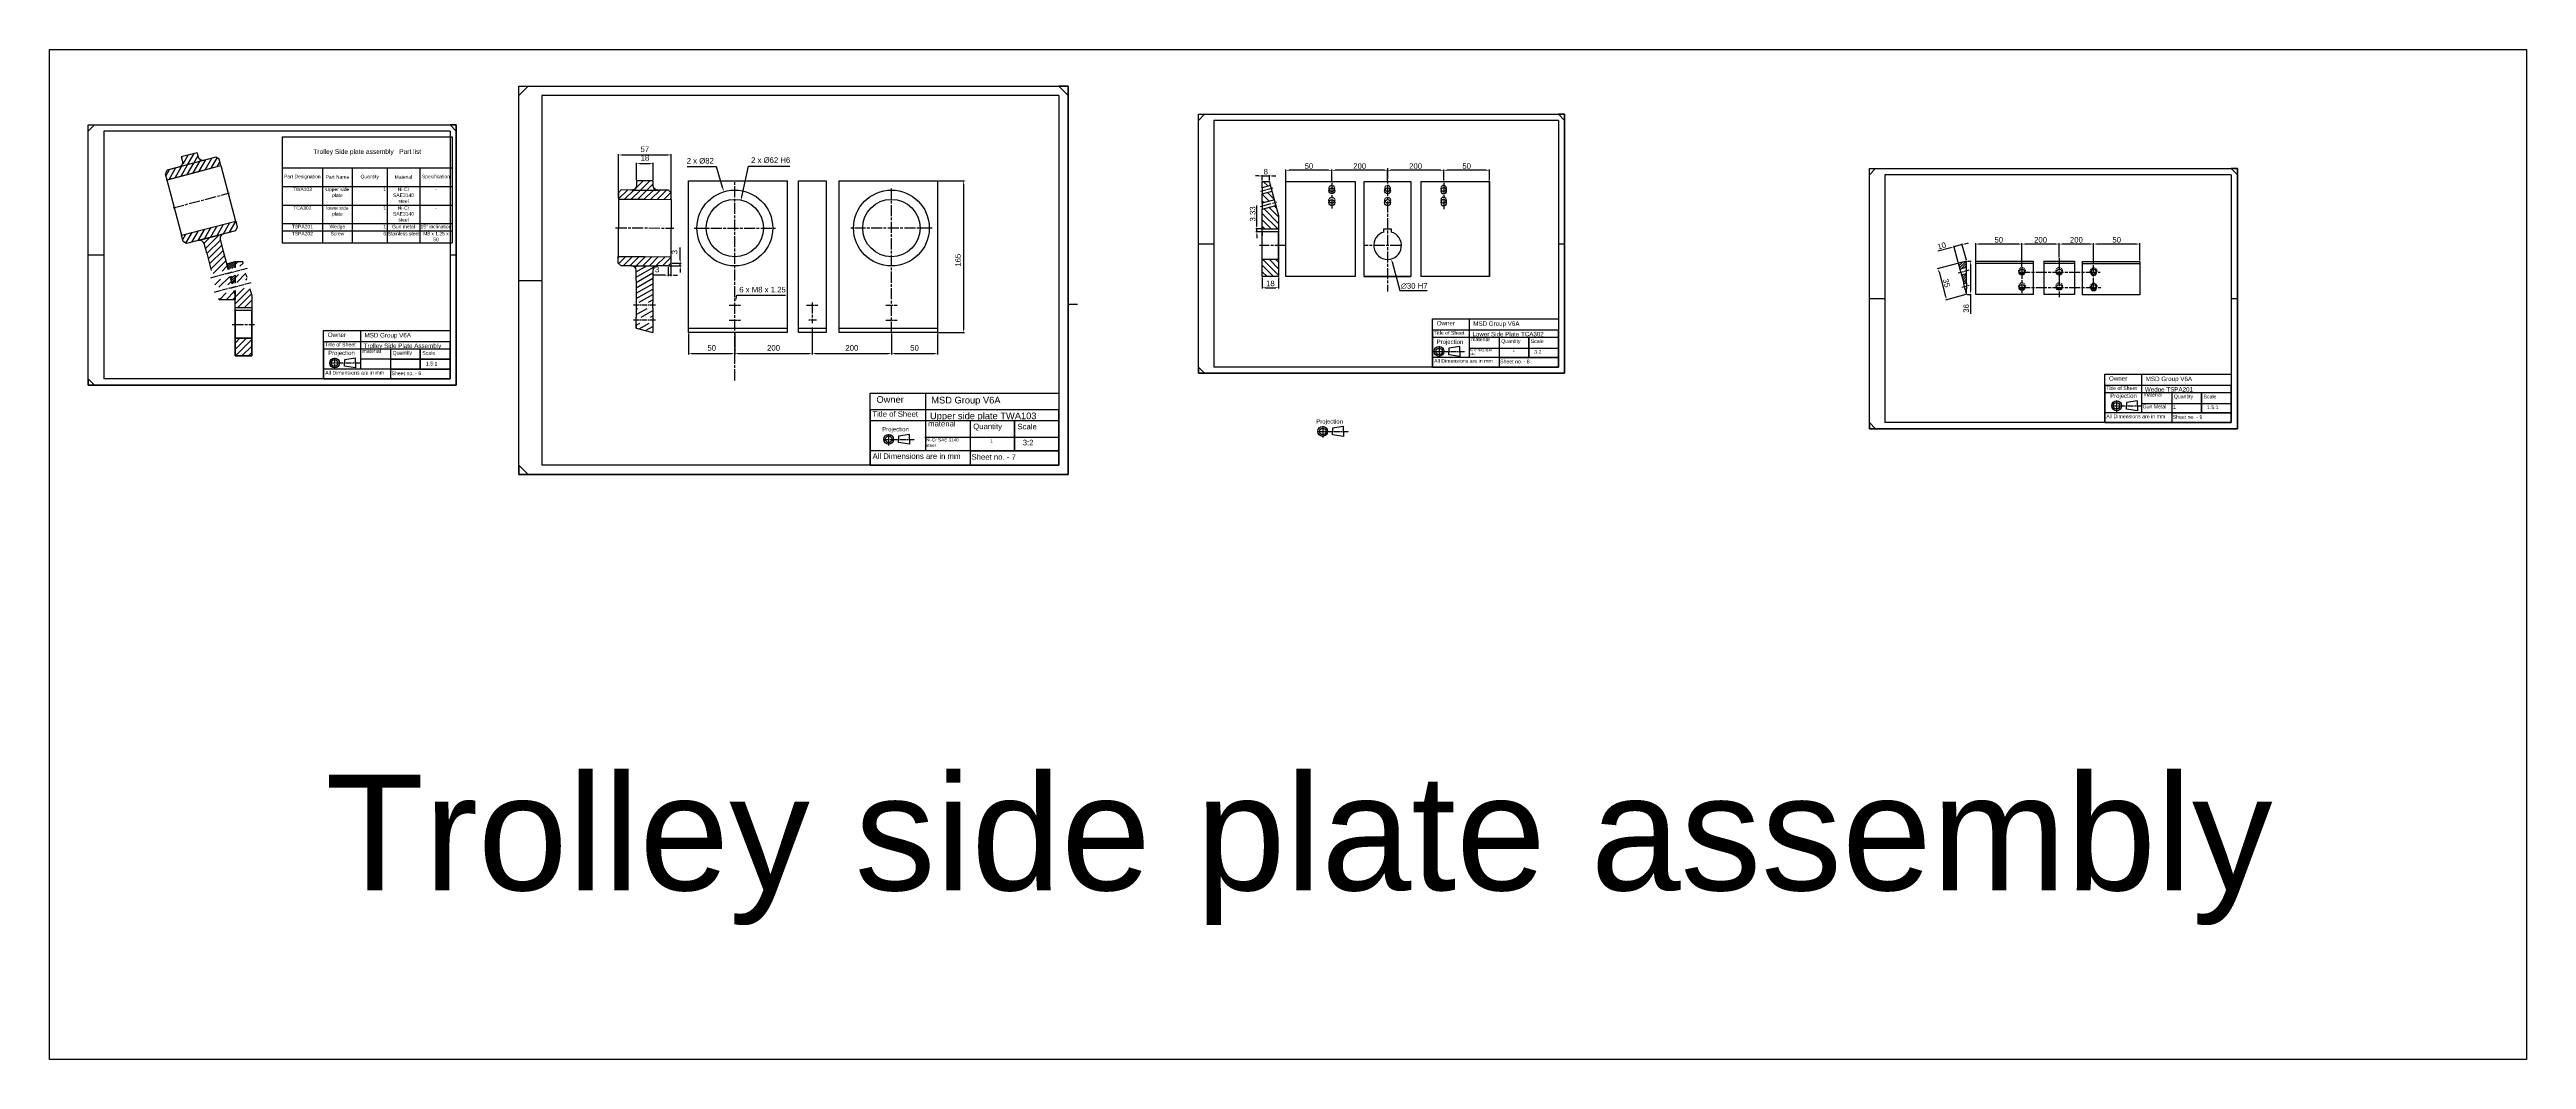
# Model space of a CAD drawing. Header units: millimetres. Extents: x -15074 to 21675, y -7568 to 6574.
# Drawn here: x -3248 to -569, y -654 to 438 of the extents above; entities that cross this region are included whole.
import ezdxf

# ---------------------------------------------------------------- set-up
doc = ezdxf.new("R2010")
doc.units = ezdxf.units.MM
for name, pattern in [('AM_ISO08W050', [18, 12, -1.5, 3, -1.5]), ('AM_ISO08W050x2', [9, 6, -0.75, 1.5, -0.75]), ('Amconstr', [9999, 9999, 0]), ('Dashed', [2, 1, -1])]:
    doc.linetypes.add(name, pattern=pattern)
for name, color, linetype, lineweight in [('AM_5', 250, 'Continuous', 25), ('AM_7', 142, 'AM_ISO08W050', 25), ('AM_8', 1, 'Continuous', 25), ('AM_CL', 1, 'Amconstr', 25)]:
    doc.layers.add(name, color=color, linetype=linetype, lineweight=lineweight)
doc.styles.get("Standard").update_dxf_attribs({"font": 'arial.ttf'})
doc.linetypes.add('Amzigzag', pattern='A,0.0001,[136,genltshp.shx,S=0.04,R=0,X=0,Y=0],-11', length=11.0001)
doc.dimstyles.new('AM_ISO$0', dxfattribs={"dimtxt": 3.5, "dimasz": 3.5, "dimexe": 1, "dimexo": 1, "dimgap": 1.5, "dimtad": 1, "dimdsep": 46, "dimtxsty": 'Standard', "dimcen": 0, "dimclrd": 256, "dimclre": 256, "dimclrt": 250, "dimadec": 0, "dimazin": 2, "dimtp": 0.1, "dimtm": 0.1, "dimtfac": 0.71, "dimtdec": 3, "dimtmove": 0, "dimatfit": 3, "dimfxl": 1, "dimlwd": -1, "dimlwe": -1, "dimarcsym": 1})
doc.dimstyles.new('AM_ISO$3', dxfattribs={"dimtxt": 3.5, "dimasz": 3.5, "dimexe": 1, "dimexo": 1, "dimgap": 1.5, "dimtad": 1, "dimtoh": 1, "dimdsep": 46, "dimtxsty": 'Standard', "dimcen": 0, "dimclrd": 256, "dimclre": 256, "dimclrt": 250, "dimadec": 0, "dimazin": 2, "dimtp": 0.1, "dimtm": 0.1, "dimtfac": 0.71, "dimtdec": 3, "dimtofl": 0, "dimtmove": 0, "dimatfit": 0, "dimfxl": 1, "dimlwd": -1, "dimlwe": -1, "dimarcsym": 1})
pattern_1 = [(44.8336, (-1369.055, -2605.924), (-3.525251, 3.545787), [])]
pattern_2 = [(30, (-1369.055, -2605.924), (-2.5, 4.330127), [])]
pattern_3 = [(135, (-58.09, -2052.289), (-3.50579, -3.50579), [])]
pattern_4 = [(45, (719.7943, -2158.3717), (-1.4142136, 1.4142136), [])]
pattern_5 = [(135, (-1389.7414, -1342.078), (-3.73951, -3.73951), [])]
pattern_6 = [(45, (0, 0), (-3.535534, 3.535534), [])]
pattern_7 = [(45, (0, 0), (-1.0606602, 1.0606602), [])]

# ---------------------------------------------------------------- blocks, each defined once
blk = doc.blocks.new('*T41')
at = {"color": 0, "linetype": 'ByBlock', "lineweight": -2, "transparency": 16777216}
for p, q in [((0, 0), (183.9, 0)), ((0, 0), (0, -114.4)), ((183.9, 0), (183.9, -114.4)), ((0, -33.3), (183.9, -33.3)), ((0, -53.5), (183.9, -53.5)), ((43.7, -33.3), (43.7, -114.4)), ((75.7, -33.3), (75.7, -114.4)), ((113.7, -33.3), (113.7, -114.4)), ((148.8, -33.3), (148.8, -114.4)), ((0, -73.7), (183.9, -73.7)), ((0, -93.8), (183.9, -93.8)), ((0, -101.5), (183.9, -101.5)), ((0, -114.4), (183.9, -114.4))]:
    blk.add_line(p, q, dxfattribs=at)
at = {"color": 0, "transparency": 16777216}
for s, insert, char_height, width, attachment_point in [('Trolley Side plate assembly   Part list', (92, -16.6), 5.09, 181.359, 5), ('Part Designation', (21.8, -43.4), 3.817, 41.106, 5), ('Part Name', (59.7, -43.4), 3.82, 29.475, 5), ('Quantity', (94.7, -43.4), 3.82, 35.443, 5), ('Material', (131.2, -43.4), 3.82, 32.578, 5), ('Specification', (166.3, -43.4), 3.817, 32.578, 5), ('TWA103', (21.8, -54.8), 3.82, 41.106, 2), ('TCA302', (21.8, -75), 3.82, 41.106, 2), ('Upper side plate', (59.7, -54.8), 3.817, 29.475, 2), ('lower side plate', (59.7, -75), 3.817, 29.475, 2), ('1', (112.4, -54.8), 3.82, 35.443, 3), ('1', (112.4, -75), 3.82, 35.443, 3), ('Ni-Cr SAE3140 steel', (131.2, -54.8), 3.817, 32.578, 2), ('Ni-Cr SAE3140 steel', (131.2, -75), 3.817, 32.578, 2), ('-', (166.3, -54.8), 3.82, 32.578, 2), ('-', (166.3, -75), 3.82, 32.578, 2), ('TSPA201', (21.8, -95.1), 3.82, 41.106, 2), ('TSPA202', (21.8, -102.7), 3.82, 41.106, 2), ('Wedge ', (59.7, -95.1), 3.82, 29.475, 2), ('Screw ', (59.7, -102.7), 3.82, 29.475, 2), ('6', (112.4, -102.7), 3.82, 35.443, 3), ('1', (112.4, -95.1), 3.82, 35.443, 3), ('Stainless steel', (131.2, -102.7), 3.817, 32.578, 2), ('Gun metal', (131.2, -95.1), 3.82, 32.578, 2), ('15%%D inclination', (166.3, -95.1), 3.817, 32.578, 2), ('M8 x 1.25 x 50', (166.3, -102.7), 3.817, 32.578, 2)]:
    blk.add_mtext(s, dxfattribs=dict(at, insert=insert, char_height=char_height, width=width, attachment_point=attachment_point))
blk = doc.blocks.new('*D122')
at = {"layer": 'AM_5', "linetype": 'ByBlock', "transparency": 16777216}
for p, q in [((-2499.3, 278.6), (-2491.9, 312)), ((-2491.9, 312), (-2447.1, 312))]:
    blk.add_line(p, q, dxfattribs=at)
at = {"layer": 'AM_5', "transparency": 16777216}
blk.add_solid([(-2499.9, 278.8), (-2498.7, 278.5), (-2500.1, 275.2)], dxfattribs=at)
at = {"layer": 'Defpoints', "color": 0, "transparency": 16777216}
for p in [(-2500.1, 275.2), (-2513.5, 214.7)]:
    blk.add_point(p, dxfattribs=at)
at = {"layer": 'AM_5', "color": 250, "transparency": 16777216, "insert": (-2468, 318.3), "char_height": 6, "attachment_point": 5}
blk.add_mtext('2 x %%C62{}{\\C250; H6}', dxfattribs=at)
blk = doc.blocks.new('*D123')
at = {"layer": 'AM_5', "linetype": 'ByBlock', "transparency": 16777216}
for p, q in [((-2526.7, 311.3), (-2558.4, 311.3)), ((-2519.6, 287.6), (-2526.7, 311.3))]:
    blk.add_line(p, q, dxfattribs=at)
at = {"layer": 'AM_5', "transparency": 16777216}
blk.add_solid([(-2519, 287.7), (-2520.2, 287.4), (-2518.6, 284.2)], dxfattribs=at)
at = {"layer": 'Defpoints', "color": 0, "transparency": 16777216}
for p in [(-2518.6, 284.2), (-2495, 205.7)]:
    blk.add_point(p, dxfattribs=at)
at = {"layer": 'AM_5', "color": 250, "transparency": 16777216, "insert": (-2544.1, 317.6), "char_height": 6, "attachment_point": 5}
blk.add_mtext('2 x %%C82', dxfattribs=at)
blk = doc.blocks.new('*D125')
at = {"layer": 'AM_5', "linetype": 'ByBlock', "transparency": 16777216}
for p, q in [((-2613.1, 297.1), (-2613, 315.6)), ((-2609.5, 314.6), (-2598.5, 314.6)), ((-2595.1, 297), (-2595, 315.6))]:
    blk.add_line(p, q, dxfattribs=at)
at = {"layer": 'AM_5', "transparency": 16777216}
for points in [[(-2609.5, 315.2), (-2609.5, 314), (-2613, 314.6)], [(-2598.5, 315.2), (-2598.5, 314), (-2595, 314.6)]]:
    blk.add_solid(points, dxfattribs=at)
at = {"layer": 'Defpoints', "color": 0, "transparency": 16777216}
for p in [(-2613.1, 296.1), (-2595.1, 296), (-2595, 314.6)]:
    blk.add_point(p, dxfattribs=at)
at = {"layer": 'AM_5', "color": 250, "transparency": 16777216, "insert": (-2604, 320.7), "char_height": 6, "attachment_point": 5, "rotation": 359.8336}
blk.add_mtext('18', dxfattribs=at)
blk = doc.blocks.new('*D126')
at = {"layer": 'AM_5', "linetype": 'ByBlock', "transparency": 16777216}
for p, q in [((-2565.8, 210.4), (-2565.8, 223.9)), ((-2577.8, 204), (-2564.8, 203.9)), ((-2574.8, 207), (-2564.8, 206.9)), ((-2565.9, 200.4), (-2565.9, 196.9)), ((-2565.8, 203.9), (-2565.8, 206.9))]:
    blk.add_line(p, q, dxfattribs=at)
at = {"layer": 'AM_5', "transparency": 16777216}
for points in [[(-2566.4, 210.4), (-2565.2, 210.4), (-2565.8, 206.9)], [(-2566.4, 200.4), (-2565.3, 200.4), (-2565.8, 203.9)]]:
    blk.add_solid(points, dxfattribs=at)
at = {"layer": 'Defpoints', "color": 0, "transparency": 16777216}
for p in [(-2578.8, 204), (-2575.8, 207), (-2565.8, 206.9)]:
    blk.add_point(p, dxfattribs=at)
at = {"layer": 'AM_5', "color": 250, "transparency": 16777216, "insert": (-2571.9, 218.9), "char_height": 6, "attachment_point": 5, "rotation": 89.8336}
blk.add_mtext('3', dxfattribs=at)
blk = doc.blocks.new('*D127')
at = {"layer": 'AM_5', "linetype": 'ByBlock', "transparency": 16777216}
for p, q in [((-2582.4, 194), (-2595.8, 194)), ((-2578.8, 203), (-2578.9, 193)), ((-2575.9, 194), (-2578.9, 194)), ((-2575.8, 206), (-2575.9, 193)), ((-2572.4, 194), (-2568.9, 193.9))]:
    blk.add_line(p, q, dxfattribs=at)
at = {"layer": 'AM_5', "transparency": 16777216}
for points in [[(-2582.4, 194.6), (-2582.4, 193.4), (-2578.9, 194)], [(-2572.4, 194.5), (-2572.4, 193.4), (-2575.9, 194)]]:
    blk.add_solid(points, dxfattribs=at)
at = {"layer": 'Defpoints', "color": 0, "transparency": 16777216}
for p in [(-2578.9, 194), (-2578.8, 204), (-2575.8, 207)]:
    blk.add_point(p, dxfattribs=at)
at = {"layer": 'AM_5', "color": 250, "transparency": 16777216, "insert": (-2590.8, 200.1), "char_height": 6, "attachment_point": 5, "rotation": 359.8336}
blk.add_mtext('3', dxfattribs=at)
blk = doc.blocks.new('*D128')
at = {"layer": 'AM_5', "linetype": 'ByBlock', "transparency": 16777216}
for p, q in [((-2505.3, 168.8), (-2504.7, 172.2)), ((-2504.7, 172.2), (-2452, 172.2))]:
    blk.add_line(p, q, dxfattribs=at)
at = {"layer": 'AM_5', "transparency": 16777216}
blk.add_solid([(-2505.9, 168.9), (-2504.8, 168.7), (-2506, 165.3)], dxfattribs=at)
at = {"layer": 'Defpoints', "color": 0, "transparency": 16777216}
for p in [(-2506, 165.3), (-2507.6, 157.5)]:
    blk.add_point(p, dxfattribs=at)
at = {"layer": 'AM_5', "color": 250, "transparency": 16777216, "insert": (-2476.8, 178.3), "char_height": 6, "attachment_point": 5}
blk.add_mtext('6 x M8 x 1.25', dxfattribs=at)
blk = doc.blocks.new('*D129')
at = {"layer": 'AM_5', "linetype": 'ByBlock', "transparency": 16777216}
for p, q in [((-2556.8, 130.8), (-2556.8, 108.2)), ((-2553.3, 109.2), (-2510.3, 109.2)), ((-2506.8, 130.8), (-2506.8, 108.2))]:
    blk.add_line(p, q, dxfattribs=at)
at = {"layer": 'AM_5', "transparency": 16777216}
for points in [[(-2553.3, 109.8), (-2553.3, 108.6), (-2556.8, 109.2)], [(-2510.3, 109.8), (-2510.3, 108.6), (-2506.8, 109.2)]]:
    blk.add_solid(points, dxfattribs=at)
at = {"layer": 'Defpoints', "color": 0, "transparency": 16777216}
for p in [(-2556.8, 131.8), (-2506.8, 131.8), (-2506.8, 109.2)]:
    blk.add_point(p, dxfattribs=at)
at = {"layer": 'AM_5', "color": 250, "transparency": 16777216, "insert": (-2531.8, 115.3), "char_height": 6, "attachment_point": 5}
blk.add_mtext('50', dxfattribs=at)
blk = doc.blocks.new('*D130')
at = {"layer": 'AM_5', "linetype": 'ByBlock', "transparency": 16777216}
for p, q in [((-2423, 137.3), (-2423, 108.2)), ((-2506.8, 130.8), (-2506.8, 108.2)), ((-2503.3, 109.2), (-2426.5, 109.2))]:
    blk.add_line(p, q, dxfattribs=at)
at = {"layer": 'AM_5', "transparency": 16777216}
for points in [[(-2503.3, 109.8), (-2503.3, 108.6), (-2506.8, 109.2)], [(-2426.5, 109.8), (-2426.5, 108.6), (-2423, 109.2)]]:
    blk.add_solid(points, dxfattribs=at)
at = {"layer": 'Defpoints', "color": 0, "transparency": 16777216}
for p in [(-2423, 138.3), (-2506.8, 131.8), (-2423, 109.2)]:
    blk.add_point(p, dxfattribs=at)
at = {"layer": 'AM_5', "color": 250, "transparency": 16777216, "insert": (-2464.9, 115.3), "char_height": 6, "attachment_point": 5}
blk.add_mtext('200', dxfattribs=at)
blk = doc.blocks.new('*D131')
at = {"layer": 'AM_5', "linetype": 'ByBlock', "transparency": 16777216}
for p, q in [((-2423, 137.3), (-2423, 108.2)), ((-2419.5, 109.2), (-2340.9, 109.2)), ((-2337.4, 130.8), (-2337.4, 108.2))]:
    blk.add_line(p, q, dxfattribs=at)
at = {"layer": 'AM_5', "transparency": 16777216}
for points in [[(-2419.5, 109.8), (-2419.5, 108.6), (-2423, 109.2)], [(-2340.9, 109.8), (-2340.9, 108.6), (-2337.4, 109.2)]]:
    blk.add_solid(points, dxfattribs=at)
at = {"layer": 'Defpoints', "color": 0, "transparency": 16777216}
for p in [(-2423, 138.3), (-2337.4, 131.8), (-2337.4, 109.2)]:
    blk.add_point(p, dxfattribs=at)
at = {"layer": 'AM_5', "color": 250, "transparency": 16777216, "insert": (-2380.2, 115.3), "char_height": 6, "attachment_point": 5}
blk.add_mtext('200', dxfattribs=at)
blk = doc.blocks.new('*D132')
at = {"layer": 'AM_5', "linetype": 'ByBlock', "transparency": 16777216}
for p, q in [((-2337.4, 130.8), (-2337.4, 108.2)), ((-2333.9, 109.2), (-2290.9, 109.2)), ((-2287.4, 130.8), (-2287.4, 108.2))]:
    blk.add_line(p, q, dxfattribs=at)
at = {"layer": 'AM_5', "transparency": 16777216}
for points in [[(-2333.9, 109.8), (-2333.9, 108.6), (-2337.4, 109.2)], [(-2290.9, 109.8), (-2290.9, 108.6), (-2287.4, 109.2)]]:
    blk.add_solid(points, dxfattribs=at)
at = {"layer": 'Defpoints', "color": 0, "transparency": 16777216}
for p in [(-2337.4, 131.8), (-2287.4, 131.8), (-2287.4, 109.2)]:
    blk.add_point(p, dxfattribs=at)
at = {"layer": 'AM_5', "color": 250, "transparency": 16777216, "insert": (-2312.4, 115.3), "char_height": 6, "attachment_point": 5}
blk.add_mtext('50', dxfattribs=at)
blk = doc.blocks.new('*D133')
at = {"layer": 'AM_5', "linetype": 'ByBlock', "transparency": 16777216}
for p, q in [((-2286.4, 296), (-2258.3, 296)), ((-2259.3, 292.5), (-2259.3, 135.3)), ((-2286.4, 131.8), (-2258.3, 131.8))]:
    blk.add_line(p, q, dxfattribs=at)
at = {"layer": 'AM_5', "transparency": 16777216}
for points in [[(-2259.9, 292.5), (-2258.7, 292.5), (-2259.3, 296)], [(-2259.9, 135.3), (-2258.7, 135.3), (-2259.3, 131.8)]]:
    blk.add_solid(points, dxfattribs=at)
at = {"layer": 'Defpoints', "color": 0, "transparency": 16777216}
for p in [(-2287.4, 296), (-2287.4, 131.8), (-2259.3, 131.8)]:
    blk.add_point(p, dxfattribs=at)
at = {"layer": 'AM_5', "color": 250, "transparency": 16777216, "insert": (-2265.4, 210.1), "char_height": 6, "attachment_point": 5, "rotation": 90}
blk.add_mtext('165', dxfattribs=at)
blk = doc.blocks.new('*D134')
at = {"layer": 'AM_5', "linetype": 'ByBlock', "transparency": 16777216}
for p, q in [((-2632.6, 277.1), (-2632.6, 325)), ((-2629.1, 324), (-2579.1, 324)), ((-2575.6, 277), (-2575.6, 325))]:
    blk.add_line(p, q, dxfattribs=at)
at = {"layer": 'AM_5', "transparency": 16777216}
for points in [[(-2629.1, 324.6), (-2629.1, 323.4), (-2632.6, 324)], [(-2579.1, 324.6), (-2579.1, 323.4), (-2575.6, 324)]]:
    blk.add_solid(points, dxfattribs=at)
at = {"layer": 'Defpoints', "color": 0, "transparency": 16777216}
for p in [(-2575.6, 324), (-2632.6, 276.1), (-2575.6, 276)]:
    blk.add_point(p, dxfattribs=at)
at = {"layer": 'AM_5', "color": 250, "transparency": 16777216, "insert": (-2604.1, 330.1), "char_height": 6, "attachment_point": 5}
blk.add_mtext('57', dxfattribs=at)
blk = doc.blocks.new('*D137')
at = {"layer": 'AM_5', "linetype": 'ByBlock', "transparency": 16777216}
for p, q in [((-1796, 208.3), (-1787.5, 177.4)), ((-1787.5, 177.4), (-1757.9, 177.4))]:
    blk.add_line(p, q, dxfattribs=at)
at = {"layer": 'AM_5', "transparency": 16777216}
blk.add_solid([(-1795.4, 208.4), (-1796.5, 208.1), (-1796.9, 211.6)], dxfattribs=at)
at = {"layer": 'Defpoints', "color": 0, "transparency": 16777216}
for p in [(-1804.8, 240.6), (-1796.9, 211.6)]:
    blk.add_point(p, dxfattribs=at)
at = {"layer": 'AM_5', "color": 250, "transparency": 16777216, "insert": (-1772, 182.2), "char_height": 6, "attachment_point": 5}
blk.add_mtext('∅30{}{\\C250; H7}', dxfattribs=at)
blk = doc.blocks.new('*D139')
at = {"layer": 'AM_5', "linetype": 'ByBlock', "transparency": 16777216}
for p, q in [((-1942.2, 247.5), (-1942.2, 269.5)), ((-1937.5, 244), (-1943.2, 244)), ((-1942.2, 241), (-1942.2, 244)), ((-1937.5, 241), (-1943.2, 241)), ((-1942.2, 237.5), (-1942.2, 234))]:
    blk.add_line(p, q, dxfattribs=at)
at = {"layer": 'AM_5', "transparency": 16777216}
for points in [[(-1942.8, 247.5), (-1941.6, 247.5), (-1942.2, 244)], [(-1942.8, 237.5), (-1941.6, 237.5), (-1942.2, 241)]]:
    blk.add_solid(points, dxfattribs=at)
at = {"layer": 'Defpoints', "color": 0, "transparency": 16777216}
for p in [(-1942.2, 244), (-1936.5, 244), (-1936.5, 241)]:
    blk.add_point(p, dxfattribs=at)
at = {"layer": 'AM_5', "color": 250, "transparency": 16777216, "insert": (-1946.7, 260.2), "char_height": 6, "attachment_point": 5, "rotation": 90}
blk.add_mtext('3.33', dxfattribs=at)
blk = doc.blocks.new('*D140')
at = {"layer": 'AM_5', "linetype": 'ByBlock', "transparency": 16777216}
for p, q in [((-1910.7, 294.9), (-1910.7, 308.4)), ((-1864.6, 307.4), (-1907.2, 307.4)), ((-1861.1, 294.9), (-1861.1, 308.4))]:
    blk.add_line(p, q, dxfattribs=at)
at = {"layer": 'AM_5', "transparency": 16777216}
for points in [[(-1907.2, 308), (-1907.2, 306.8), (-1910.7, 307.4)], [(-1864.6, 308), (-1864.6, 306.8), (-1861.1, 307.4)]]:
    blk.add_solid(points, dxfattribs=at)
at = {"layer": 'Defpoints', "color": 0, "transparency": 16777216}
for p in [(-1910.7, 307.4), (-1910.7, 293.9), (-1861.1, 293.9)]:
    blk.add_point(p, dxfattribs=at)
at = {"layer": 'AM_5', "color": 250, "transparency": 16777216, "insert": (-1885.9, 312), "char_height": 6, "attachment_point": 5}
blk.add_mtext('50', dxfattribs=at)
blk = doc.blocks.new('*D141')
at = {"layer": 'AM_5', "linetype": 'ByBlock', "transparency": 16777216}
for p, q in [((-1861.1, 294.9), (-1861.1, 308.4)), ((-1804.3, 307.4), (-1857.6, 307.4)), ((-1800.8, 296.4), (-1800.8, 308.4))]:
    blk.add_line(p, q, dxfattribs=at)
at = {"layer": 'AM_5', "transparency": 16777216}
for points in [[(-1857.6, 308), (-1857.6, 306.8), (-1861.1, 307.4)], [(-1804.3, 308), (-1804.3, 306.8), (-1800.8, 307.4)]]:
    blk.add_solid(points, dxfattribs=at)
at = {"layer": 'Defpoints', "color": 0, "transparency": 16777216}
for p in [(-1861.1, 307.4), (-1800.8, 295.4), (-1861.1, 293.9)]:
    blk.add_point(p, dxfattribs=at)
at = {"layer": 'AM_5', "color": 250, "transparency": 16777216, "insert": (-1831, 312), "char_height": 6, "attachment_point": 5}
blk.add_mtext('200', dxfattribs=at)
blk = doc.blocks.new('*D142')
at = {"layer": 'AM_5', "linetype": 'ByBlock', "transparency": 16777216}
for p, q in [((-1800.8, 296.4), (-1800.8, 308.4)), ((-1743.6, 307.4), (-1797.3, 307.4)), ((-1740.1, 296.4), (-1740.1, 308.4))]:
    blk.add_line(p, q, dxfattribs=at)
at = {"layer": 'AM_5', "transparency": 16777216}
for points in [[(-1797.3, 308), (-1797.3, 306.8), (-1800.8, 307.4)], [(-1743.6, 308), (-1743.6, 306.8), (-1740.1, 307.4)]]:
    blk.add_solid(points, dxfattribs=at)
at = {"layer": 'Defpoints', "color": 0, "transparency": 16777216}
for p in [(-1800.8, 307.4), (-1800.8, 295.4), (-1740.1, 295.4)]:
    blk.add_point(p, dxfattribs=at)
at = {"layer": 'AM_5', "color": 250, "transparency": 16777216, "insert": (-1770.5, 312), "char_height": 6, "attachment_point": 5}
blk.add_mtext('200', dxfattribs=at)
blk = doc.blocks.new('*D143')
at = {"layer": 'AM_5', "linetype": 'ByBlock', "transparency": 16777216}
for p, q in [((-1740.1, 296.4), (-1740.1, 308.4)), ((-1694.1, 307.4), (-1736.6, 307.4)), ((-1690.6, 296.4), (-1690.6, 308.4))]:
    blk.add_line(p, q, dxfattribs=at)
at = {"layer": 'AM_5', "transparency": 16777216}
for points in [[(-1736.6, 308), (-1736.6, 306.8), (-1740.1, 307.4)], [(-1694.1, 308), (-1694.1, 306.8), (-1690.6, 307.4)]]:
    blk.add_solid(points, dxfattribs=at)
at = {"layer": 'Defpoints', "color": 0, "transparency": 16777216}
for p in [(-1740.1, 307.4), (-1740.1, 295.4), (-1690.6, 295.4)]:
    blk.add_point(p, dxfattribs=at)
at = {"layer": 'AM_5', "color": 250, "transparency": 16777216, "insert": (-1715.3, 312), "char_height": 6, "attachment_point": 5}
blk.add_mtext('50', dxfattribs=at)
blk = doc.blocks.new('*D144')
at = {"layer": 'AM_5', "linetype": 'ByBlock', "transparency": 16777216}
for p, q in [((-1936.5, 191.4), (-1936.5, 179.4)), ((-1918.7, 191.4), (-1918.7, 179.4)), ((-1933, 180.4), (-1922.2, 180.4))]:
    blk.add_line(p, q, dxfattribs=at)
at = {"layer": 'AM_5', "transparency": 16777216}
for points in [[(-1933, 181), (-1933, 179.8), (-1936.5, 180.4)], [(-1922.2, 181), (-1922.2, 179.8), (-1918.7, 180.4)]]:
    blk.add_solid(points, dxfattribs=at)
at = {"layer": 'Defpoints', "color": 0, "transparency": 16777216}
for p in [(-1936.5, 192.4), (-1918.7, 192.4), (-1918.7, 180.4)]:
    blk.add_point(p, dxfattribs=at)
at = {"layer": 'AM_5', "color": 250, "transparency": 16777216, "insert": (-1927.6, 185), "char_height": 6, "attachment_point": 5}
blk.add_mtext('18', dxfattribs=at)
blk = doc.blocks.new('*D145')
at = {"layer": 'AM_5', "linetype": 'ByBlock', "transparency": 16777216}
for p, q in [((-1940, 301.3), (-1943.5, 301.3)), ((-1936.5, 296.4), (-1936.5, 302.3)), ((-1936.5, 301.3), (-1928.6, 301.3)), ((-1928.6, 296.4), (-1928.6, 302.3)), ((-1925.1, 301.3), (-1921.6, 301.3))]:
    blk.add_line(p, q, dxfattribs=at)
at = {"layer": 'AM_5', "transparency": 16777216}
for points in [[(-1940, 301.9), (-1940, 300.7), (-1936.5, 301.3)], [(-1925.1, 301.9), (-1925.1, 300.7), (-1928.6, 301.3)]]:
    blk.add_solid(points, dxfattribs=at)
at = {"layer": 'Defpoints', "color": 0, "transparency": 16777216}
for p in [(-1936.5, 295.4), (-1928.6, 301.3), (-1928.6, 295.4)]:
    blk.add_point(p, dxfattribs=at)
at = {"layer": 'AM_5', "color": 250, "transparency": 16777216, "insert": (-1932.5, 305.9), "char_height": 6, "attachment_point": 5}
blk.add_mtext('8', dxfattribs=at)
blk = doc.blocks.new('*D146')
at = {"layer": 'AM_5', "linetype": 'ByBlock', "transparency": 16777216}
for p, q in [((-1184.5, 206.6), (-1206.3, 200.7)), ((-1204.4, 197.6), (-1197.3, 170.8)), ((-1175.5, 173), (-1197.3, 167.1))]:
    blk.add_line(p, q, dxfattribs=at)
at = {"layer": 'AM_5', "transparency": 16777216}
for points in [[(-1203.9, 197.7), (-1205, 197.4), (-1205.4, 201)], [(-1196.7, 170.9), (-1197.8, 170.6), (-1196.4, 167.4)]]:
    blk.add_solid(points, dxfattribs=at)
at = {"layer": 'Defpoints', "color": 0, "transparency": 16777216}
for p in [(-1183.6, 206.8), (-1196.4, 167.4), (-1174.6, 173.2)]:
    blk.add_point(p, dxfattribs=at)
at = {"layer": 'AM_5', "color": 250, "transparency": 16777216, "insert": (-1196.4, 185.4), "char_height": 6, "attachment_point": 5, "rotation": 285}
blk.add_mtext('35', dxfattribs=at)
blk = doc.blocks.new('*D147')
at = {"layer": 'AM_5', "linetype": 'ByBlock', "transparency": 16777216}
for p, q in [((-1173.6, 209.2), (-1169.5, 209.2)), ((-1170.5, 205.7), (-1170.5, 176.7)), ((-1173.6, 173.2), (-1169.5, 173.2)), ((-1170.5, 173.2), (-1170.5, 152.2))]:
    blk.add_line(p, q, dxfattribs=at)
at = {"layer": 'AM_5', "transparency": 16777216}
for points in [[(-1171, 205.7), (-1169.9, 205.7), (-1170.5, 209.2)], [(-1171, 176.7), (-1169.9, 176.7), (-1170.5, 173.2)]]:
    blk.add_solid(points, dxfattribs=at)
at = {"layer": 'Defpoints', "color": 0, "transparency": 16777216}
for p in [(-1174.6, 209.2), (-1174.6, 173.2), (-1170.5, 173.2)]:
    blk.add_point(p, dxfattribs=at)
at = {"layer": 'AM_5', "color": 250, "transparency": 16777216, "insert": (-1175, 158), "char_height": 6, "attachment_point": 5, "rotation": 90}
blk.add_mtext('36', dxfattribs=at)
blk = doc.blocks.new('*D148')
at = {"layer": 'AM_5', "linetype": 'ByBlock', "transparency": 16777216}
for p, q in [((-1191.7, 223.7), (-1205.7, 220)), ((-1183.8, 207.8), (-1188.6, 225.6)), ((-1179.3, 227), (-1188.3, 224.6)), ((-1174.8, 210.2), (-1179.6, 228)), ((-1176, 227.9), (-1172.6, 228.9))]:
    blk.add_line(p, q, dxfattribs=at)
at = {"layer": 'AM_5', "transparency": 16777216}
for points in [[(-1191.9, 224.3), (-1191.6, 223.2), (-1188.3, 224.6)], [(-1176.1, 228.5), (-1175.8, 227.4), (-1179.3, 227)]]:
    blk.add_solid(points, dxfattribs=at)
at = {"layer": 'Defpoints', "color": 0, "transparency": 16777216}
for p in [(-1188.3, 224.6), (-1183.6, 206.8), (-1174.6, 209.2)]:
    blk.add_point(p, dxfattribs=at)
at = {"layer": 'AM_5', "color": 250, "transparency": 16777216, "insert": (-1201.6, 225.8), "char_height": 6, "attachment_point": 5, "rotation": 15}
blk.add_mtext('10', dxfattribs=at)
blk = doc.blocks.new('*D149')
at = {"layer": 'AM_5', "linetype": 'ByBlock', "transparency": 16777216}
for p, q in [((-1164.8, 202.9), (-1164.8, 228.6)), ((-1118.3, 227.6), (-1161.3, 227.6)), ((-1114.8, 202.9), (-1114.8, 228.6))]:
    blk.add_line(p, q, dxfattribs=at)
at = {"layer": 'AM_5', "transparency": 16777216}
for points in [[(-1161.3, 228.2), (-1161.3, 227), (-1164.8, 227.6)], [(-1118.3, 228.2), (-1118.3, 227), (-1114.8, 227.6)]]:
    blk.add_solid(points, dxfattribs=at)
at = {"layer": 'Defpoints', "color": 0, "transparency": 16777216}
for p in [(-1164.8, 227.6), (-1164.8, 201.9), (-1114.8, 201.9)]:
    blk.add_point(p, dxfattribs=at)
at = {"layer": 'AM_5', "color": 250, "transparency": 16777216, "insert": (-1139.8, 232.2), "char_height": 6, "attachment_point": 5}
blk.add_mtext('50', dxfattribs=at)
blk = doc.blocks.new('*D150')
at = {"layer": 'AM_5', "linetype": 'ByBlock', "transparency": 16777216}
for p, q in [((-1114.8, 202.9), (-1114.8, 228.6)), ((-1078, 227.6), (-1111.3, 227.6)), ((-1074.5, 213.2), (-1074.5, 228.6))]:
    blk.add_line(p, q, dxfattribs=at)
at = {"layer": 'AM_5', "transparency": 16777216}
for points in [[(-1111.3, 228.2), (-1111.3, 227), (-1114.8, 227.6)], [(-1078, 228.2), (-1078, 227), (-1074.5, 227.6)]]:
    blk.add_solid(points, dxfattribs=at)
at = {"layer": 'Defpoints', "color": 0, "transparency": 16777216}
for p in [(-1114.8, 227.6), (-1114.8, 201.9), (-1074.5, 212.2)]:
    blk.add_point(p, dxfattribs=at)
at = {"layer": 'AM_5', "color": 250, "transparency": 16777216, "insert": (-1094.6, 232.2), "char_height": 6, "attachment_point": 5}
blk.add_mtext('200', dxfattribs=at)
blk = doc.blocks.new('*D151')
at = {"layer": 'AM_5', "linetype": 'ByBlock', "transparency": 16777216}
for p, q in [((-1074.5, 213.2), (-1074.5, 228.6)), ((-1040.8, 227.6), (-1071, 227.6)), ((-1037.3, 205.9), (-1037.3, 228.6))]:
    blk.add_line(p, q, dxfattribs=at)
at = {"layer": 'AM_5', "transparency": 16777216}
for points in [[(-1071, 228.2), (-1071, 227), (-1074.5, 227.6)], [(-1040.8, 228.2), (-1040.8, 227), (-1037.3, 227.6)]]:
    blk.add_solid(points, dxfattribs=at)
at = {"layer": 'Defpoints', "color": 0, "transparency": 16777216}
for p in [(-1074.5, 227.6), (-1074.5, 212.2), (-1037.3, 204.9)]:
    blk.add_point(p, dxfattribs=at)
at = {"layer": 'AM_5', "color": 250, "transparency": 16777216, "insert": (-1055.9, 232.2), "char_height": 6, "attachment_point": 5}
blk.add_mtext('200', dxfattribs=at)
blk = doc.blocks.new('*D152')
at = {"layer": 'AM_5', "linetype": 'ByBlock', "transparency": 16777216}
for p, q in [((-1037.3, 205.9), (-1037.3, 228.6)), ((-990.8, 227.6), (-1033.8, 227.6)), ((-987.3, 209.9), (-987.3, 228.6))]:
    blk.add_line(p, q, dxfattribs=at)
at = {"layer": 'AM_5', "transparency": 16777216}
for points in [[(-1033.8, 228.2), (-1033.8, 227), (-1037.3, 227.6)], [(-990.8, 228.2), (-990.8, 227), (-987.3, 227.6)]]:
    blk.add_solid(points, dxfattribs=at)
at = {"layer": 'Defpoints', "color": 0, "transparency": 16777216}
for p in [(-1037.3, 227.6), (-1037.3, 204.9), (-987.3, 208.9)]:
    blk.add_point(p, dxfattribs=at)
at = {"layer": 'AM_5', "color": 250, "transparency": 16777216, "insert": (-1012.3, 232.2), "char_height": 6, "attachment_point": 5}
blk.add_mtext('50', dxfattribs=at)

msp = doc.modelspace()

# ---------------------------------------------------------------- hatches: boundary and pattern name
h = msp.add_hatch()
h.set_pattern_fill('ANSI31', color=256, scale=1.5, angle=15)
h.set_pattern_definition([(60, (-60.3634, 794.072), (-4.124446, 2.38125), [])])
h.paths.add_polyline_path([(-3102.91, 312.207), (-3120.652, 307.453), (-3122.762, 303.739), (-3120.951, 296.978), (-3091.732, 304.807)])
h.paths.add_polyline_path([(-3064.324, 319.398), (-3068.009, 321.558), (-3102.91, 312.207), (-3091.732, 304.807), (-3062.512, 312.636)])
edge = h.paths.add_edge_path()
edge.add_line((-3086.893, 321.69), (-3088.152, 326.445))
edge.add_line((-3088.152, 326.445), (-3105.552, 321.836))
edge.add_line((-3105.552, 321.836), (-3102.91, 312.207))
edge.add_line((-3102.91, 312.207), (-3080.765, 318.14))
edge.add_arc((-3082.059, 322.97), 5, 194.833602, 285, ccw=False)
h = msp.add_hatch()
h.set_pattern_fill('_U', color=256, scale=5, angle=60, pattern_type=0)
h.set_pattern_definition([(60, (-60.3634, 794.072), (-4.330127, 2.5), [])])
h.paths.add_polyline_path([(-3075.859, 244.873), (-3105.123, 237.214), (-3103.351, 230.442), (-3099.678, 228.26), (-3086.825, 231.624), (-3073.299, 235.207)])
h.paths.add_polyline_path([(-3046.594, 252.533), (-3075.859, 244.873), (-3073.288, 235.167), (-3046.954, 242.06), (-3044.822, 245.761)])
h = msp.add_hatch()
h.set_pattern_fill('_U', color=256, scale=5, angle=45, pattern_type=0)
h.set_pattern_definition(pattern_6)
h.paths.add_polyline_path([(-3063.298, 232.599, -0.41422414), (-3059.745, 238.712), (-3086.832, 231.622, -0.41421356), (-3080.719, 228.069), (-3077.949, 217.61), (-3072.942, 198.926), (-3072.034, 195.538), (-3054.654, 200.195), (-3059.949, 219.953)])
h.paths.add_polyline_path([(-3052.584, 192.467), (-3069.964, 187.81), (-3069.056, 184.422), (-3068.785, 183.412), (-3067.878, 180.024), (-3050.498, 184.681)])
h.paths.add_polyline_path([(-3047.305, 172.767), (-3048.427, 176.954), (-3065.807, 172.297), (-3064.899, 168.909), (-3064.597, 167.781), (-3047.307, 167.783)])
h.paths.add_polyline_path([(-3029.291, 172.767), (-3030.222, 176.241), (-3030.973, 179.043), (-3031.62, 181.457), (-3038.761, 179.544), (-3039.968, 179.22), (-3047.303, 177.255), (-3047.305, 172.767), (-3047.305, 159.097), (-3029.291, 159.097)])
h.paths.add_polyline_path([(-3034.337, 191.6), (-3035.088, 194.401), (-3035.129, 194.556), (-3035.776, 196.971), (-3042.918, 195.057), (-3044.125, 194.734), (-3047.297, 193.884), (-3047.3, 185.538), (-3042.039, 186.948), (-3040.832, 187.271), (-3033.69, 189.185)])
h.paths.add_polyline_path([(-3029.291, 125.767), (-3047.305, 125.767), (-3047.305, 106.767), (-3029.291, 106.767)])
at = {"layer": 'AM_8', "true_color": 0x000000}
h = msp.add_hatch(dxfattribs=at)
h.set_pattern_fill('_U', color=18, scale=5, angle=44.833602, style=0, pattern_type=0)
h.set_pattern_definition(pattern_1)
edge = h.paths.add_edge_path()
edge.add_arc((-2618.093, 291.087), 5, -90.166398, -0.166398, ccw=False)
edge.add_line((-2618.108, 286.087), (-2590.108, 286.006))
edge.add_arc((-2590.094, 291.006), 5, 179.833602, 269.833602, ccw=False)
edge.add_line((-2595.094, 291.02), (-2595.079, 296.02))
edge.add_line((-2595.079, 296.02), (-2613.079, 296.073))
edge.add_line((-2613.079, 296.073), (-2613.093, 291.073))
h = msp.add_hatch(dxfattribs=at)
h.set_pattern_fill('_U', color=18, scale=5.288465, angle=135, style=0, pattern_type=0)
h.set_pattern_definition(pattern_5)
h.paths.add_polyline_path([(-1927.382, 290.94), (-1927.993, 293.22), (-1928.575, 295.39), (-1936.507, 295.39), (-1936.507, 288.494)])
h = msp.add_hatch(dxfattribs=at)
h.set_pattern_fill('_U', color=18, scale=5, angle=44.833602, style=0, pattern_type=0)
h.set_pattern_definition(pattern_1)
h.paths.add_polyline_path([(-2629.608, 286.12), (-2632.617, 283.129), (-2632.637, 276.129), (-2575.637, 275.964), (-2575.617, 282.964), (-2578.608, 285.972)])
h = msp.add_hatch(dxfattribs=at)
h.set_pattern_fill('_U', color=18, scale=5.288465, angle=135, style=0, pattern_type=0)
h.set_pattern_definition(pattern_5)
h.paths.add_polyline_path([(-1923.256, 275.539), (-1925.752, 284.858), (-1936.507, 281.976), (-1936.507, 271.988)])
h = msp.add_hatch(dxfattribs=at)
h.set_pattern_fill('_U', color=18, scale=4.957936, angle=135, style=0, pattern_type=0)
h.set_pattern_definition(pattern_3)
h.paths.add_polyline_path([(-1918.659, 243.953), (-1918.659, 258.384), (-1921.015, 267.176), (-1921.206, 267.888), (-1921.626, 269.457), (-1930.857, 266.984), (-1931.726, 266.751), (-1936.507, 265.47), (-1936.507, 243.953)])
h = msp.add_hatch(dxfattribs=at)
h.set_pattern_fill('_U', color=18, scale=1.5, angle=45, style=0, pattern_type=0)
h.set_pattern_definition(pattern_7)
h.paths.add_polyline_path([(-3047.291, 208.84), (-3056.323, 206.42), (-3054.654, 200.195), (-3047.294, 202.167)])
h = msp.add_hatch(dxfattribs=at)
h.set_pattern_fill('_U', color=18, scale=1.5, angle=45, style=0, pattern_type=0)
h.set_pattern_definition(pattern_7)
h.paths.add_polyline_path([(-3052.584, 192.467), (-3050.498, 184.681), (-3047.3, 185.538), (-3047.297, 193.884)])
h = msp.add_hatch(dxfattribs=at)
h.set_pattern_fill('_U', color=18, scale=5, angle=45, style=0, pattern_type=0)
h.set_pattern_definition(pattern_6)
h.paths.add_polyline_path([(-3038.976, 208.912), (-3047.291, 208.84), (-3047.294, 202.167), (-3037.847, 204.698)])
h = msp.add_hatch(dxfattribs=at)
h.set_pattern_fill('_U', color=18, scale=5, angle=44.833602, style=0, pattern_type=0)
h.set_pattern_definition(pattern_1)
h.paths.add_polyline_path([(-2632.837, 207.13), (-2629.846, 204.121), (-2578.846, 203.973), (-2575.838, 206.964), (-2575.817, 213.964), (-2632.817, 214.129)])
h = msp.add_hatch(dxfattribs=at)
h.set_pattern_fill('_U', color=18, scale=5, angle=30, style=0, pattern_type=0)
h.set_pattern_definition(pattern_2)
edge = h.paths.add_edge_path()
edge.add_line((-2595.399, 164.726), (-2595.399, 185.858))
edge.add_line((-2595.399, 185.858), (-2595.39, 188.947))
edge.add_line((-2595.39, 188.947), (-2595.361, 199.021))
edge.add_arc((-2590.361, 199.006), 5, 89.833602, 179.833602)
edge.add_line((-2590.346, 204.006), (-2618.346, 204.087))
edge.add_arc((-2618.361, 199.087), 5, 359.833602, 449.833602)
edge.add_line((-2613.361, 199.073), (-2613.392, 188.253))
edge.add_line((-2613.392, 188.253), (-2613.392, 167.115))
edge.add_line((-2613.392, 167.115), (-2613.392, 164.726))
edge.add_line((-2595.399, 164.726), (-2613.392, 164.726))
h.paths.add_polyline_path([(-2613.392, 164.726), (-2613.392, 165.402), (-2595.399, 165.402), (-2595.399, 164.726)], flags=16)
h.paths.add_polyline_path([(-2613.392, 164.726), (-2613.392, 165.402), (-2595.399, 165.402), (-2595.399, 164.726)], flags=17)
h = msp.add_hatch(dxfattribs=at)
h.set_pattern_fill('_U', color=18, scale=4.957936, angle=135, style=0, pattern_type=0)
h.set_pattern_definition(pattern_3)
h.paths.add_polyline_path([(-1918.659, 192.39), (-1918.659, 211.23), (-1936.507, 211.23), (-1936.507, 192.39)])
h = msp.add_hatch(dxfattribs=at)
h.set_pattern_fill('_U', color=18, scale=2, angle=45, style=0, pattern_type=0)
h.set_pattern_definition(pattern_4)
h.paths.add_polyline_path([(-1183.56, 206.814), (-1181.821, 200.326), (-1175.543, 202.008), (-1174.667, 202.243), (-1174.56, 202.272), (-1174.56, 209.226)])
h = msp.add_hatch(dxfattribs=at)
h.set_pattern_fill('_U', color=18, scale=2, angle=45, style=0, pattern_type=0)
h.set_pattern_definition(pattern_4)
h.paths.add_polyline_path([(-1180.178, 194.192), (-1177.66, 184.795), (-1174.56, 185.625), (-1174.56, 195.698)])
h = msp.add_hatch(dxfattribs=at)
h.set_pattern_fill('_U', color=18, scale=0.64, angle=45, style=0, pattern_type=0)
h.set_pattern_definition([(45, (0, 0), (-0.45254834, 0.45254834), [])])
h.paths.add_polyline_path([(-3048.427, 176.954), (-3047.305, 172.767), (-3047.303, 177.255)])
h = msp.add_hatch(dxfattribs=at)
h.set_pattern_fill('_U', color=18, scale=2, angle=45, style=0, pattern_type=0)
h.set_pattern_definition(pattern_4)
h.paths.add_polyline_path([(-1174.56, 173.226), (-1174.56, 179.051), (-1176.016, 178.661), (-1175.786, 177.802)])
h = msp.add_hatch(dxfattribs=at)
h.set_pattern_fill('_U', color=18, scale=5, angle=30, style=0, pattern_type=0)
h.set_pattern_definition(pattern_2)
edge = h.paths.add_edge_path(flags=0)
edge.add_line((-2595.399, 148.665), (-2613.392, 148.665))
edge.add_line((-2613.392, 158.079), (-2613.392, 148.665))
edge.add_line((-2613.392, 158.079), (-2595.399, 158.079))
edge.add_line((-2595.399, 148.665), (-2595.399, 158.079))
edge = h.paths.add_edge_path(flags=0)
edge.add_line((-2613.392, 158.079), (-2595.399, 158.079))
edge.add_line((-2613.392, 158.227), (-2613.392, 158.079))
edge.add_line((-2595.399, 158.227), (-2613.392, 158.227))
edge.add_line((-2595.399, 158.079), (-2595.399, 158.227))
edge = h.paths.add_edge_path(flags=0)
edge.add_line((-2595.399, 148.665), (-2613.392, 148.665))
edge.add_line((-2595.399, 148.498), (-2595.399, 148.665))
edge.add_line((-2613.392, 148.498), (-2595.399, 148.498))
edge.add_line((-2613.392, 148.665), (-2613.392, 148.498))
edge = h.paths.add_edge_path(flags=0)
edge.add_line((-2613.392, 158.079), (-2595.399, 158.079))
edge.add_line((-2613.392, 158.227), (-2613.392, 158.079))
edge.add_line((-2595.399, 158.227), (-2613.392, 158.227))
edge.add_line((-2595.399, 158.079), (-2595.399, 158.227))
edge = h.paths.add_edge_path(flags=0)
edge.add_line((-2595.399, 148.665), (-2613.392, 148.665))
edge.add_line((-2595.399, 148.498), (-2595.399, 148.665))
edge.add_line((-2613.392, 148.498), (-2595.399, 148.498))
edge.add_line((-2613.392, 148.665), (-2613.392, 148.498))
h = msp.add_hatch(dxfattribs=at)
h.set_pattern_fill('_U', color=18, scale=5, angle=30, style=0, pattern_type=0)
h.set_pattern_definition(pattern_2)
edge = h.paths.add_edge_path(flags=0)
edge.add_line((-2613.392, 142.018), (-2595.399, 142.018))
edge.add_line((-2595.399, 136.521), (-2595.399, 142.018))
edge.add_line((-2596.568, 132.159), (-2595.399, 136.521))
edge.add_line((-2613.392, 136.667), (-2596.568, 132.159))
edge.add_line((-2613.392, 140.323), (-2613.392, 136.667))
edge.add_line((-2613.392, 141.342), (-2613.392, 140.323))
edge.add_line((-2613.392, 142.018), (-2613.392, 141.342))
edge = h.paths.add_edge_path(flags=0)
edge.add_line((-2613.392, 142.018), (-2595.399, 142.018))
edge.add_line((-2613.392, 142.148), (-2613.392, 142.018))
edge.add_line((-2595.399, 142.148), (-2613.392, 142.148))
edge.add_line((-2595.399, 142.018), (-2595.399, 142.148))
edge = h.paths.add_edge_path(flags=0)
edge.add_line((-2613.392, 142.018), (-2595.399, 142.018))
edge.add_line((-2613.392, 142.148), (-2613.392, 142.018))
edge.add_line((-2595.399, 142.148), (-2613.392, 142.148))
edge.add_line((-2595.399, 142.018), (-2595.399, 142.148))

# ---------------------------------------------------------------- linework, layer by layer
for p, q in [((-2740.319, 388.36), (-2730.319, 398.36)), ((-2715.319, 388.36), (-2715.319, 378.36)), ((-2146.319, 388.36), (-2156.319, 398.36)), ((-2156.319, 388.36), (-2156.319, 378.36)), ((-3206.059, 349.803), (-3199.359, 356.503)), ((-3189.309, 349.803), (-3189.309, 343.103)), ((-2808.079, 349.803), (-2814.779, 356.503)), ((-2814.779, 349.803), (-2814.779, 343.103)), ((-2005.475, 361.279), (-1998.809, 367.946)), ((-1988.809, 361.279), (-1988.809, 354.612)), ((-1609.475, 361.279), (-1616.142, 367.946)), ((-1616.142, 361.279), (-1616.142, 354.612)), ((-3120.951, 296.978), (-3105.123, 237.214)), ((-3062.512, 312.636), (-3046.769, 252.487)), ((-1279.733, 302.624), (-1273.033, 309.324)), ((-1262.983, 302.624), (-1262.983, 295.924)), ((-881.753, 302.624), (-888.453, 309.324)), ((-888.453, 302.624), (-888.453, 295.924)), ((-2632.637, 276.129), (-2632.817, 214.129)), ((-2618.108, 286.087), (-2590.108, 286.006)), ((-2575.637, 275.964), (-2575.817, 213.964)), ((-3206.059, 215.803), (-3189.309, 215.803)), ((-3086.832, 231.622), (-3059.765, 238.791)), ((-3077.949, 217.61), (-3072.942, 198.926)), ((-3059.949, 219.953), (-3054.654, 200.195)), ((-2814.779, 215.803), (-2808.079, 215.803)), ((-2005.475, 227.946), (-1988.809, 227.946)), ((-1918.659, 240.978), (-1936.507, 240.978)), ((-1616.142, 227.946), (-1609.475, 227.946)), ((-3056.323, 206.42), (-3047.291, 208.84)), ((-3054.654, 200.195), (-3056.323, 206.42)), ((-3050.498, 184.681), (-3052.584, 192.467)), ((-3052.584, 192.467), (-3050.498, 184.681)), ((-3047.297, 193.884), (-3047.3, 185.538)), ((-3047.291, 208.84), (-3047.294, 202.167)), ((-3047.291, 208.84), (-3038.976, 208.912)), ((-3038.494, 207.113), (-3038.976, 208.912)), ((-3035.088, 194.401), (-3035.129, 194.556)), ((-3034.337, 191.6), (-3035.088, 194.401)), ((-2740.319, 188.36), (-2715.319, 188.36)), ((-2618.346, 204.087), (-2590.346, 204.006)), ((-2613.392, 188.253), (-2613.392, 164.577)), ((-1174.56, 209.226), (-1183.56, 206.814)), ((-1183.56, 206.814), (-1181.821, 200.326)), ((-1180.178, 194.192), (-1177.66, 184.795)), ((-3069.056, 184.422), (-3068.785, 183.412)), ((-3064.597, 167.781), (-3064.899, 168.909)), ((-3064.899, 168.909), (-3064.597, 167.781)), ((-3064.597, 167.781), (-3047.307, 167.783)), ((-3047.305, 172.767), (-3048.427, 176.954)), ((-3048.427, 176.954), (-3047.305, 172.767)), ((-3047.305, 172.767), (-3047.307, 167.783)), ((-3047.303, 177.255), (-3047.305, 172.767)), ((-3030.222, 176.241), (-3030.973, 179.043)), ((-3029.291, 172.767), (-3030.222, 176.241)), ((-2595.399, 185.858), (-2595.399, 164.577)), ((-2146.319, 162.76), (-2136.319, 162.76)), ((-1279.733, 168.624), (-1262.983, 168.624)), ((-1176.016, 178.661), (-1174.56, 173.226)), ((-888.453, 168.624), (-881.753, 168.624)), ((-2613.392, 158.227), (-2613.392, 148.517)), ((-2613.392, 136.667), (-2613.392, 142.167)), ((-2613.392, 141.342), (-2613.392, 136.667)), ((-2613.392, 136.667), (-2595.399, 131.848)), ((-2595.399, 158.227), (-2595.399, 148.517)), ((-2595.399, 142.167), (-2595.399, 131.848)), ((-2556.788, 136.667), (-2449.788, 136.667)), ((-2437.994, 136.667), (-2407.994, 136.667)), ((-2394.424, 136.667), (-2287.424, 136.667)), ((-1745.154, 111.509), (-1745.154, 111.509)), ((-1745.154, 111.509), (-1745.154, 111.509)), ((-1722.511, 116.838), (-1734.54, 115.045)), ((-1722.511, 106.18), (-1734.54, 107.972)), ((-1722.511, 115.045), (-1722.511, 116.838)), ((-1722.511, 107.972), (-1722.511, 106.18)), ((-3206.059, 81.803), (-3199.359, 75.103)), ((-2939.602, 98.984), (-2939.602, 98.984)), ((-2939.602, 98.984), (-2939.602, 98.984)), ((-2916.959, 104.313), (-2928.988, 102.521)), ((-2916.959, 93.655), (-2928.988, 95.448)), ((-2916.959, 102.521), (-2916.959, 104.313)), ((-2916.959, 95.448), (-2916.959, 93.655)), ((-2814.779, 103.109), (-2911.259, 103.109)), ((-2879.099, 103.109), (-2814.779, 103.109)), ((-2879.099, 92.255), (-2879.099, 81.803)), ((-2005.475, 94.612), (-1998.809, 87.946)), ((-1680.142, 105.012), (-1680.142, 94.612)), ((-989.732, 58.008), (-1001.761, 56.216)), ((-989.732, 56.216), (-989.732, 58.008)), ((-1848.335, 30.268), (-1860.364, 28.475)), ((-1848.335, 28.475), (-1848.335, 30.268)), ((-1279.733, 34.624), (-1273.033, 27.924)), ((-1012.375, 52.679), (-1012.375, 52.679)), ((-1012.375, 52.679), (-1012.375, 52.679)), ((-989.732, 47.35), (-1001.761, 49.143)), ((-989.732, 49.143), (-989.732, 47.35)), ((-952.773, 45.076), (-952.773, 34.624)), ((-2340.403, 16.416), (-2340.403, 16.416)), ((-2340.403, 16.416), (-2340.403, 16.416)), ((-2317.76, 21.745), (-2329.789, 19.952)), ((-2317.76, 11.087), (-2329.789, 12.879)), ((-2317.76, 19.952), (-2317.76, 21.745)), ((-2317.76, 12.879), (-2317.76, 11.087)), ((-2252.319, 3.96), (-2252.319, -11.64)), ((-1870.978, 24.939), (-1870.978, 24.939)), ((-1870.978, 24.939), (-1870.978, 24.939)), ((-1848.335, 19.61), (-1860.364, 21.402)), ((-1848.335, 21.402), (-1848.335, 19.61)), ((-2740.319, -11.64), (-2730.319, -21.64))]:
    msp.add_line(p, q)
at = {"linetype": 'Amzigzag', "ltscale": 2}
for p, q in [((-1091.035, 209.226), (-1091.035, 173.226)), ((-1057.902, 209.226), (-1057.902, 173.226))]:
    msp.add_line(p, q, dxfattribs=at)
for points in [[(-3247.9, 438.036), (-569.13, 438.036), (-569.13, -654.335), (-3247.9, -654.335)], [(-2740.319, 398.36), (-2146.319, 398.36), (-2146.319, -21.64), (-2740.319, -21.64)], [(-3206.059, 356.503), (-2808.079, 356.503), (-2808.079, 75.103), (-3206.059, 75.103)], [(-2005.475, 367.946), (-1609.475, 367.946), (-1609.475, 87.946), (-2005.475, 87.946)], [(-3120.951, 296.978), (-3062.512, 312.636), (-3064.324, 319.398), (-3068.009, 321.558), (-3120.652, 307.453), (-3122.762, 303.739)], [(-1279.733, 309.324), (-881.753, 309.324), (-881.753, 27.924), (-1279.733, 27.924)], [(-3105.123, 237.214), (-3046.594, 252.533), (-3044.822, 245.761), (-3046.954, 242.06), (-3099.678, 228.26), (-3103.351, 230.442)], [(-1918.659, 240.978), (-1936.507, 240.978), (-1936.507, 243.953), (-1918.659, 243.953)], [(-3029.291, 155.767), (-3047.305, 155.767), (-3047.305, 159.097), (-3029.291, 159.097)], [(-3047.305, 125.767), (-3029.291, 125.767), (-3029.291, 155.767), (-3047.305, 155.767)], [(-2951.459, 134.063), (-2814.779, 134.063), (-2814.779, 81.803), (-2951.459, 81.803)], [(-1752.142, 146.612), (-1616.142, 146.612), (-1616.142, 94.612), (-1752.142, 94.612)], [(-1752.142, 94.612), (-1616.142, 94.612), (-1616.142, 134.612), (-1752.142, 134.612)], [(-3047.305, 106.767), (-3029.291, 106.767), (-3029.291, 125.767), (-3047.305, 125.767)], [(-2951.459, 81.803), (-2814.779, 81.803), (-2814.779, 122.003), (-2951.459, 122.003)], [(-2951.459, 81.803), (-2814.779, 81.803), (-2814.779, 113.963), (-2951.459, 113.963)], [(-2846.939, 113.963), (-2879.099, 113.963), (-2879.099, 92.255), (-2846.939, 92.255)], [(-2814.779, 113.963), (-2846.939, 113.963), (-2846.939, 92.255), (-2814.779, 92.255)], [(-1752.142, 94.612), (-1616.142, 94.612), (-1616.142, 126.612), (-1752.142, 126.612)], [(-1648.142, 126.612), (-1680.142, 126.612), (-1680.142, 105.012), (-1648.142, 105.012)], [(-1616.142, 126.612), (-1648.142, 126.612), (-1648.142, 105.012), (-1616.142, 105.012)], [(-2951.459, 81.803), (-2814.779, 81.803), (-2814.779, 92.255), (-2951.459, 92.255)], [(-1752.142, 94.612), (-1616.142, 94.612), (-1616.142, 105.012), (-1752.142, 105.012)], [(-1025.133, 86.884), (-888.453, 86.884), (-888.453, 34.624), (-1025.133, 34.624)], [(-2360.319, 66.36), (-2156.319, 66.36), (-2156.319, -11.64), (-2360.319, -11.64)], [(-1025.133, 34.624), (-888.453, 34.624), (-888.453, 74.824), (-1025.133, 74.824)], [(-1025.133, 34.624), (-888.453, 34.624), (-888.453, 66.784), (-1025.133, 66.784)], [(-920.613, 66.784), (-952.773, 66.784), (-952.773, 45.076), (-920.613, 45.076)], [(-888.453, 66.784), (-920.613, 66.784), (-920.613, 45.076), (-888.453, 45.076)], [(-2360.319, -11.64), (-2156.319, -11.64), (-2156.319, 48.36), (-2360.319, 48.36)], [(-2360.319, -11.64), (-2156.319, -11.64), (-2156.319, 36.36), (-2360.319, 36.36)], [(-2204.319, 36.36), (-2252.319, 36.36), (-2252.319, 3.96), (-2204.319, 3.96)], [(-2156.319, 36.36), (-2204.319, 36.36), (-2204.319, 3.96), (-2156.319, 3.96)], [(-1025.133, 34.624), (-888.453, 34.624), (-888.453, 45.076), (-1025.133, 45.076)], [(-2360.319, -11.64), (-2156.319, -11.64), (-2156.319, 3.96), (-2360.319, 3.96)]]:
    msp.add_lwpolyline(points, close=True)
for points in [[(-2715.319, -21.64), (-2740.319, -21.64), (-2740.319, 398.36), (-2715.319, 398.36)], [(-2740.319, 388.36), (-2740.319, 398.36), (-2146.319, 398.36), (-2146.319, 388.36)], [(-2715.319, 388.36), (-2715.319, -11.64)], [(-2156.319, 388.36), (-2715.319, 388.36)], [(-2156.319, -21.64), (-2146.319, -21.64), (-2146.319, 398.36), (-2156.319, 398.36)], [(-2156.319, 388.36), (-2156.319, -11.64)], [(-3189.309, 75.103), (-3206.059, 75.103), (-3206.059, 356.503), (-3189.309, 356.503)], [(-3206.059, 349.803), (-3206.059, 356.503), (-2808.079, 356.503), (-2808.079, 349.803)], [(-3189.309, 349.803), (-3189.309, 81.803)], [(-2814.779, 349.803), (-3189.309, 349.803)], [(-2814.779, 75.103), (-2808.079, 75.103), (-2808.079, 356.503), (-2814.779, 356.503)], [(-2814.779, 349.803), (-2814.779, 81.803)], [(-1988.809, 87.946), (-2005.475, 87.946), (-2005.475, 367.946), (-1988.809, 367.946)], [(-2005.475, 361.279), (-2005.475, 367.946), (-1609.475, 367.946), (-1609.475, 361.279)], [(-1988.809, 361.279), (-1988.809, 94.612)], [(-1616.142, 361.279), (-1988.809, 361.279)], [(-1616.142, 87.946), (-1609.475, 87.946), (-1609.475, 367.946), (-1616.142, 367.946)], [(-1616.142, 361.279), (-1616.142, 94.612)], [(-3119.282, 297.511), (-3091.732, 304.807), (-3064.181, 312.103), (-3064.202, 312.183)], [(-2449.788, 131.848), (-2556.788, 131.848), (-2556.788, 296.02), (-2449.788, 296.02)], [(-2437.994, 296.02), (-2407.994, 296.02)], [(-2394.424, 296.02), (-2287.424, 296.02), (-2287.424, 131.848), (-2394.424, 131.848)], [(-1936.507, 288.494), (-1936.507, 295.39), (-1928.575, 295.39), (-1927.993, 293.22)], [(-1836.033, 192.39), (-1910.723, 192.39), (-1910.723, 295.39), (-1836.033, 295.39)], [(-1910.723, 192.39), (-1910.723, 295.39)], [(-1826.145, 295.39), (-1775.534, 295.39)], [(-1764.929, 295.39), (-1690.56, 295.39), (-1690.56, 192.39), (-1764.929, 192.39)], [(-1690.56, 192.39), (-1690.56, 295.39)], [(-1262.983, 27.924), (-1279.733, 27.924), (-1279.733, 309.324), (-1262.983, 309.324)], [(-1279.733, 302.624), (-1279.733, 309.324), (-881.753, 309.324), (-881.753, 302.624)], [(-1262.983, 302.624), (-1262.983, 34.624)], [(-888.453, 302.624), (-1262.983, 302.624)], [(-888.453, 27.924), (-881.753, 27.924), (-881.753, 309.324), (-888.453, 309.324)], [(-888.453, 302.624), (-888.453, 34.624)], [(-1927.993, 293.22), (-1918.659, 258.384), (-1918.659, 192.39), (-1936.507, 192.39), (-1936.507, 265.47)], [(-1936.507, 288.494), (-1936.507, 281.976), (-1925.752, 284.858), (-1927.382, 290.94), (-1936.507, 288.494)], [(-1936.507, 271.988), (-1936.507, 281.976)], [(-1936.507, 271.988), (-1936.507, 265.47), (-1921.626, 269.457), (-1923.256, 275.539), (-1936.507, 271.988)], [(-1804.806, 240.57), (-1804.806, 243.953), (-1796.873, 243.953), (-1796.873, 240.57)], [(-1936.507, 211.23), (-1918.659, 211.23), (-1918.659, 240.978)], [(-1918.659, 237.012), (-1918.659, 240.978), (-1936.507, 240.978), (-1936.507, 237.012)], [(-1775.534, 192.39), (-1826.145, 192.39)], [(-1181.821, 200.326), (-1180.178, 194.192), (-1174.56, 195.698), (-1174.56, 202.272), (-1181.821, 200.326)], [(-1174.56, 202.272), (-1174.56, 209.226)], [(-1174.56, 185.625), (-1174.56, 195.698)], [(-1102.282, 173.226), (-1164.782, 173.226), (-1164.782, 209.226), (-1102.282, 209.226)], [(-1102.282, 173.226), (-1164.782, 173.226), (-1164.782, 206.814), (-1102.282, 206.814)], [(-1091.035, 209.226), (-1057.902, 209.226)], [(-1091.035, 209.226), (-1057.902, 209.226)], [(-1091.035, 206.814), (-1057.902, 206.814)], [(-1049.752, 208.853), (-987.252, 208.853), (-987.252, 172.853), (-1049.752, 172.853)], [(-1049.752, 206.441), (-987.252, 206.441), (-987.252, 172.853), (-1049.752, 172.853)], [(-3029.291, 172.767), (-3029.291, 106.767), (-3047.305, 106.767), (-3047.305, 172.767)], [(-2613.392, 164.577), (-2613.392, 158.227)], [(-2595.399, 158.227), (-2595.399, 164.577)], [(-1177.66, 184.795), (-1174.56, 185.625), (-1174.56, 179.051), (-1176.016, 178.661), (-1177.66, 184.795)], [(-1174.56, 173.226), (-1174.56, 179.051)], [(-1057.902, 173.226), (-1091.035, 173.226)], [(-1057.902, 173.226), (-1091.035, 173.226)], [(-1057.902, 173.226), (-1091.035, 173.226)], [(-2911.259, 92.255), (-2911.259, 134.063), (-2814.779, 134.063), (-2814.779, 81.803), (-2911.259, 81.803)], [(-2613.392, 142.167), (-2613.392, 148.517)], [(-2595.399, 148.517), (-2595.399, 142.167)], [(-1712.142, 105.012), (-1712.142, 146.612), (-1616.142, 146.612), (-1616.142, 94.612), (-1712.142, 94.612)], [(-2407.994, 131.848), (-2437.994, 131.848)], [(-2407.994, 131.848), (-2437.994, 131.848)], [(-1752.142, 114.612), (-1752.142, 94.612), (-1616.142, 94.612), (-1616.142, 114.612), (-1712.306, 114.612)], [(-1734.54, 115.045), (-1734.54, 111.509)], [(-1734.54, 107.972), (-1734.54, 111.509)], [(-1722.511, 111.509), (-1722.511, 115.045)], [(-1722.511, 111.509), (-1722.511, 107.972)], [(-3206.059, 81.803), (-3206.059, 75.103), (-2808.079, 75.103), (-2808.079, 81.803)], [(-2814.779, 81.803), (-3189.309, 81.803)], [(-2928.988, 102.521), (-2928.988, 98.984)], [(-2928.988, 95.448), (-2928.988, 98.984)], [(-2916.959, 98.984), (-2916.959, 102.521)], [(-2916.959, 98.984), (-2916.959, 95.448)], [(-2005.475, 94.612), (-2005.475, 87.946), (-1609.475, 87.946), (-1609.475, 94.612)], [(-1616.142, 94.612), (-1988.809, 94.612)], [(-984.933, 45.076), (-984.933, 86.884), (-888.453, 86.884), (-888.453, 34.624), (-984.933, 34.624)], [(-2300.319, 3.96), (-2300.319, 66.36), (-2156.319, 66.36), (-2156.319, -11.64), (-2300.319, -11.64)], [(-1025.133, 54.724), (-1025.133, 34.624), (-888.453, 34.624), (-888.453, 54.724), (-985.637, 54.724)], [(-1001.761, 56.216), (-1001.761, 52.679)], [(-989.732, 52.679), (-989.732, 56.216)], [(-1860.364, 28.475), (-1860.364, 24.939)], [(-1848.335, 24.939), (-1848.335, 28.475)], [(-1279.733, 34.624), (-1279.733, 27.924), (-881.753, 27.924), (-881.753, 34.624)], [(-888.453, 34.624), (-1262.983, 34.624)], [(-1001.761, 49.143), (-1001.761, 52.679)], [(-989.732, 52.679), (-989.732, 49.143)], [(-2360.319, 18.36), (-2360.319, -11.64), (-2156.319, -11.64), (-2156.319, 18.36), (-2301.17, 18.36)], [(-2329.789, 19.952), (-2329.789, 16.416)], [(-2329.789, 12.879), (-2329.789, 16.416)], [(-2317.76, 16.416), (-2317.76, 19.952)], [(-2317.76, 16.416), (-2317.76, 12.879)], [(-1860.364, 21.402), (-1860.364, 24.939)], [(-1848.335, 24.939), (-1848.335, 21.402)], [(-2740.319, -11.64), (-2740.319, -21.64), (-2146.319, -21.64), (-2146.319, -11.64)], [(-2156.319, -11.64), (-2715.319, -11.64)]]:
    msp.add_lwpolyline(points)
for points in [[(-3080.779, 318.137, -0.41421356), (-3086.893, 321.69), (-3088.152, 326.445), (-3105.552, 321.836), (-3104.272, 317.003, -0.4142136), (-3107.825, 310.89), (-3118.942, 307.945), (-3118.995, 307.855)], [(-2590.108, 286.006, -0.41421356), (-2595.094, 291.02), (-2595.079, 296.02), (-2613.079, 296.073), (-2613.093, 291.073, -0.41421356), (-2618.108, 286.087), (-2629.608, 286.12), (-2632.617, 283.129), (-2632.637, 276.129), (-2604.137, 276.046), (-2575.637, 275.964), (-2575.617, 282.964), (-2578.608, 285.972), (-2590.108, 286.006)], [(-3077.949, 217.61), (-3080.719, 228.069, 0.41421356), (-3086.832, 231.622), (-3097.949, 228.678), (-3098.04, 228.731)], [(-3059.745, 238.712, 0.41421356), (-3063.298, 232.599), (-3059.949, 219.953)], [(-2613.392, 188.253), (-2613.361, 199.073, 0.41421356), (-2618.346, 204.087), (-2629.846, 204.121), (-2632.837, 207.13), (-2632.817, 214.129), (-2604.317, 214.047), (-2575.817, 213.964), (-2575.832, 208.964), (-2575.838, 206.964), (-2578.846, 203.973), (-2580.846, 203.979), (-2590.346, 204.006, 0.41421356), (-2595.361, 199.021), (-2595.399, 185.858)]]:
    msp.add_lwpolyline(points, format="xyb")
at = {"linetype": 'Amzigzag', "ltscale": 3}
for points in [[(-2449.788, 131.848), (-2449.788, 296.02)], [(-2437.994, 131.848), (-2437.994, 296.02)], [(-2407.994, 296.02), (-2407.994, 131.848)], [(-2394.424, 296.02), (-2394.424, 131.848)], [(-1836.033, 295.39), (-1836.033, 192.39)], [(-1826.145, 192.39), (-1826.145, 295.39)], [(-1775.534, 295.39), (-1775.534, 192.39)], [(-1764.929, 295.39), (-1764.929, 192.39)]]:
    msp.add_lwpolyline(points, dxfattribs=at)
at = {"linetype": 'Amzigzag', "ltscale": 2}
for points in [[(-1102.282, 173.226), (-1102.282, 209.226)], [(-1049.752, 208.853), (-1049.752, 172.853)]]:
    msp.add_lwpolyline(points, dxfattribs=at)
for centre, radius in [((-2506.788, 244.964), 41), ((-2506.788, 244.964), 31), ((-2337.424, 244.964), 40.991), ((-2337.424, 244.964), 31), ((-1745.154, 111.509), 5.329), ((-1745.154, 111.509), 3.536), ((-2939.602, 98.984), 5.329), ((-2939.602, 98.984), 3.536), ((-1012.375, 52.679), 5.329), ((-1012.375, 52.679), 3.536), ((-1870.978, 24.939), 5.329), ((-1870.978, 24.939), 3.536), ((-2340.403, 16.416), 5.329), ((-2340.403, 16.416), 3.536)]:
    msp.add_circle(centre, radius)
at = {"linetype": 'Dashed'}
for centre in [(-1114.782, 198.907), (-1074.469, 198.985), (-1037.252, 198.534), (-1114.782, 182.338), (-1074.469, 182.416), (-1037.252, 181.965)]:
    msp.add_circle(centre, 3.365, dxfattribs=at)
for centre, radius, start, end in [((-1861.143, 288.017), 3.159, 205.89367, 334.10633), ((-1861.143, 275.28), 3.159, 205.89367, 334.10633), ((-1800.839, 288.017), 3.159, 205.89367, 334.10633), ((-1800.839, 275.28), 3.159, 205.89367, 334.10633), ((-1740.139, 288.017), 3.159, 205.89367, 334.10633), ((-1740.139, 275.28), 3.159, 205.89367, 334.10633), ((-1800.839, 226.104), 15, 105.332686, 74.667314), ((-1114.782, 198.907), 3.365, 201.829948, 338.170052), ((-1074.469, 198.985), 3.365, 201.829948, 338.170052), ((-1037.252, 198.534), 3.365, 201.829948, 338.170052), ((-1114.782, 182.338), 3.365, 201.829948, 338.170052), ((-1074.469, 182.416), 3.365, 201.829948, 338.170052), ((-1037.252, 181.965), 3.365, 201.829948, 338.170052)]:
    msp.add_arc(centre, radius, start, end)
at = {"linetype": 'Dashed', "ltscale": 0.5}
for centre in [(-1861.143, 287.899), (-1800.839, 287.899)]:
    msp.add_ellipse(centre, major_axis=(3.123, 0), ratio=0.9735919, start_param=5.9208983, end_param=9.78706497, dxfattribs=at)
for centre, major_axis, ratio in [((-1861.143, 285.235), (0, -3.259), 0.96592583), ((-1861.143, 272.498), (0, -3.259), 0.96592583), ((-1800.839, 285.235), (0, -3.259), 0.96592583), ((-1800.839, 272.498), (0, -3.259), 0.96592583), ((-1114.782, 197.259), (3.15, 0), 0.9735919), ((-1074.469, 197.337), (3.15, 0), 0.9735919), ((-1114.782, 180.691), (3.15, 0), 0.9735919), ((-1074.469, 180.769), (3.15, 0), 0.9735919)]:
    msp.add_ellipse(centre, major_axis=major_axis, ratio=ratio)
for centre in [(-1861.143, 275.162), (-1800.839, 275.162)]:
    msp.add_ellipse(centre, major_axis=(3.123, 0), ratio=0.9735919, dxfattribs=at)
at = {"linetype": 'Dashed'}
for centre in [(-1861.143, 287.899), (-1800.839, 287.899)]:
    msp.add_ellipse(centre, major_axis=(3.123, 0), ratio=0.9735919, start_param=3.50387966, end_param=5.9208983, dxfattribs=at)
at = {"extrusion": (0, 0, -1)}
for centre, major_axis, ratio in [((-1740.139, 285.235), (0, -3.259), 0.96592583), ((-1740.139, 272.498), (0, -3.259), 0.96592583), ((-1037.252, 196.886), (-3.15, 0), 0.9735919), ((-1037.252, 180.318), (-3.15, 0), 0.9735919)]:
    msp.add_ellipse(centre, major_axis=major_axis, ratio=ratio, dxfattribs=at)
at = {"linetype": 'Dashed', "ltscale": 0.5, "extrusion": (0, 0, -1)}
for centre in [(-1740.139, 287.899), (-1740.139, 275.162)]:
    msp.add_ellipse(centre, major_axis=(-3.123, 0), ratio=0.9735919, dxfattribs=at)
at = {"layer": 'AM_7', "color": 0}
for p, q in [((-2506.788, 80.187), (-2506.788, 296.02)), ((-1800.839, 309.67), (-1800.839, 176.231))]:
    msp.add_line(p, q, dxfattribs=at)
at = {"layer": 'AM_7', "color": 3}
for p, q in [((-3114.245, 266.776), (-3053.345, 282.905)), ((-2337.424, 131.848), (-2337.424, 288.972)), ((-1861.143, 293.914), (-1861.143, 266.264)), ((-1740.139, 293.914), (-1740.139, 265.458)), ((-2635.727, 245.138), (-2572.727, 244.955)), ((-2550.779, 244.964), (-2462.797, 244.964)), ((-2293.433, 244.964), (-2381.415, 244.964)), ((-1910.723, 226.104), (-1939.482, 226.104)), ((-1785.966, 226.104), (-1826.145, 226.104)), ((-1117.782, 197.259), (-1030.215, 197.259)), ((-1114.782, 201.907), (-1114.782, 174.624)), ((-1074.469, 212.226), (-1074.469, 170.226)), ((-1037.252, 178.965), (-1037.252, 204.899)), ((-2422.994, 164.577), (-2422.994, 142.167)), ((-1117.782, 180.691), (-1027.718, 180.691)), ((-3050.305, 140.767), (-3026.291, 140.767))]:
    msp.add_line(p, q, dxfattribs=at)
at = {"layer": 'AM_7', "linetype": 'AM_ISO08W050x2'}
for p, q in [((-1938.423, 284.722), (-1924.652, 288.412)), ((-3050.721, 197.107), (-3073.897, 190.897)), ((-3056.517, 195.554), (-3033.914, 201.611)), ((-3046.564, 181.594), (-3069.74, 175.384)), ((-3052.36, 180.041), (-3029.757, 186.098)), ((-2592.399, 161.402), (-2616.392, 161.402)), ((-2592.399, 145.342), (-2616.392, 145.342)), ((-1750.728, 111.509), (-1716.936, 111.509)), ((-1745.154, 117.083), (-1745.154, 105.012)), ((-1745.154, 111.509), (-1745.154, 111.509)), ((-1745.154, 111.509), (-1745.154, 111.509)), ((-2945.177, 98.984), (-2911.384, 98.984)), ((-2939.602, 104.559), (-2939.602, 92.488)), ((-2939.602, 98.984), (-2939.602, 98.984)), ((-2939.602, 98.984), (-2939.602, 98.984)), ((-1012.375, 58.254), (-1012.375, 46.183)), ((-1870.978, 30.513), (-1870.978, 18.442)), ((-1017.95, 52.679), (-984.157, 52.679)), ((-1012.375, 52.679), (-1012.375, 52.679)), ((-1012.375, 52.679), (-1012.375, 52.679)), ((-2345.978, 16.416), (-2312.186, 16.416)), ((-2340.403, 21.99), (-2340.403, 9.919)), ((-2340.403, 16.416), (-2340.403, 16.416)), ((-2340.403, 16.416), (-2340.403, 16.416)), ((-1876.553, 24.939), (-1842.76, 24.939)), ((-1870.978, 24.939), (-1870.978, 24.939)), ((-1870.978, 24.939), (-1870.978, 24.939))]:
    msp.add_line(p, q, dxfattribs=at)
at = {"layer": 'AM_7'}
msp.add_line((-1938.423, 268.216), (-1920.525, 273.011), dxfattribs=at)
at = {"layer": 'AM_7', "color": 3, "linetype": 'AM_ISO08W050x2'}
for p, q in [((-1183.897, 196.483), (-1171.662, 199.761)), ((-2512.963, 161.402), (-2500.613, 161.402)), ((-2429.169, 161.402), (-2416.819, 161.402)), ((-2343.599, 161.402), (-2331.249, 161.402)), ((-1179.736, 180.951), (-1171.662, 183.115)), ((-2512.963, 145.342), (-2500.613, 145.342)), ((-2418.407, 145.342), (-2427.582, 145.342)), ((-2343.5, 145.345), (-2331.15, 145.345))]:
    msp.add_line(p, q, dxfattribs=at)
at = {"layer": 'AM_CL'}
for p, q in [((-1826.145, 295.39), (-1775.534, 295.39)), ((-1826.145, 192.39), (-1775.534, 192.39))]:
    msp.add_line(p, q, dxfattribs=at)

# ---------------------------------------------------------------- block references
msp.add_blockref('*T41', (-2996.311, 343.529))

# ---------------------------------------------------------------- texts
at = {"attachment_point": 1}
for s, width, gutter_width, heights, insert, char_height in [(' Owner', 33.7451, 10, [0], (-1749.547, 144.444), 4.8), ('MSD Group V6A ', 95.18489, 10, [0], (-1708.133, 143.984), 4.8), ('Title of Sheet', 36.68859, 10.05, [0], (-2949.931, 120.949), 4.02), (' Owner', 33.91382, 10.05, [0], (-2948.852, 131.885), 4.824), ('Projection', 42.55316, 23.227, [0], (-2946.59, 112.18), 4.6453), ('material', 30.44321, 10.05, [0], (-2909.542, 113.963), 4.02), ('Trolley Side Plate Assembly', 102.00488, 10.05, [0], (-2908.155, 120.025), 4.824), ('MSD Group V6A', 75.53534, 10.05, [0], (-2907.23, 131.422), 4.824), ('Quantity', 26.9769, 10.05, [0], (-2876.862, 112.015), 4.02), ('Scale', 27.74767, 10.05, [0], (-2844.798, 111.861), 4.02), ('Title of Sheet', 36.50606, 10, [0], (-1750.621, 133.563), 4), ('Projection', 42.55316, 23.227, [0], (-1747.798, 124.244), 4.6453), ('Ni-Cr SAE 3140 \\Psteel', 43.85502, 11.898, [0], (-1711.512, 114.111), 2.3796), ('material', 30.29175, 10, [0], (-1710.434, 126.612), 4), ('Lower Side Plate TCA302', 91.01658, 10, [0], (-1709.053, 132.643), 4.8), ('Quantity', 26.84269, 10, [0], (-1677.916, 124.674), 4), ('1', 41.91452, 11.898, [0], (-1665.232, 113.336), 2.38), ('Scale', 27.60962, 10, [0], (-1646.011, 124.521), 4), ('\\pxi-3,l4,t4;3:2', 27.29809, 10, [0], (-1646.185, 112.994), 4), ('All Dimensions are in mm', 77.61674, 10.05, [0], (-2949.777, 90.452), 4.02), ('Sheet no. - 6', 58.42427, 10.05, [1.456], (-2878.095, 89.836), 4.02), ('\\pxi-3,l4,t4;1.5:1', 27.43458, 10.05, [0], (-2844.972, 100.277), 4.02), ('All Dimensions are in mm', 77.23059, 10, [0], (-1750.468, 103.218), 4), ('Sheet no. - 8', 58.1336, 10, [1.449], (-1679.143, 102.605), 4), (' Owner', 33.91382, 10.05, [0], (-1022.525, 84.705), 4.824), ('MSD Group V6A', 75.53534, 10.05, [0], (-980.904, 84.243), 4.824), (' Owner', 50.61765, 15, [0], (-2356.427, 63.108), 7.2), ('MSD Group V6A', 112.73931, 15, [0], (-2294.306, 62.419), 7.2), ('Title of Sheet', 36.68859, 10.05, [0], (-1023.604, 73.769), 4.02), ('Projection', 42.55316, 23.227, [0], (-1019.363, 65.876), 4.6453), ('Gun Metal', 30.07162, 12.5, [0], (-984.304, 53.896), 4), ('material', 30.44321, 10.05, [0], (-983.216, 66.784), 4.02), ('Wedge TSPA201', 102.00488, 10.05, [0], (-981.829, 72.845), 4.824), ('Quantity', 26.9769, 10.05, [0], (-950.535, 64.836), 4.02), ('Scale', 27.74767, 10.05, [0], (-918.471, 64.682), 4.02), ('Title of Sheet', 54.75909, 15, [0], (-2358.038, 46.786), 6), ('Projection', 42.55316, 23.227, [0], (-2347.391, 29.612), 4.6453), ('material', 45.43763, 15, [0], (-2297.757, 36.36), 6), ('Upper side plate TWA103', 130.77204, 15, [0], (-2295.686, 45.407), 7.2), ('Quantity', 40.26404, 15, [0], (-2248.98, 33.453), 6), ('Scale', 41.41444, 15, [0], (-2201.123, 33.223), 6), ('Projection', 42.55316, 23.227, [0], (-1877.966, 38.135), 4.6453), ('All Dimensions are in mm', 77.61674, 10.05, [0], (-1023.45, 43.272), 4.02), ('Sheet no. - 9', 58.42427, 10.05, [1.456], (-951.769, 42.656), 4.02), ('1', 27.77444, 12.5, [0], (-951.413, 53.375), 4), ('\\pxi-3,l4,t4;1.5:1', 27.43458, 10.05, [0], (-918.646, 53.098), 4.02), ('All Dimensions are in mm', 115.84588, 15, [0], (-2357.808, 1.269), 6), ('Ni-Cr SAE 3140 \\Psteel', 65.78252, 17.847, [0], (-2299.98, 17.653), 3.56939), ('Sheet no. - 7', 87.2004, 15, [2.173], (-2250.821, 0.349), 6), ('1', 62.87178, 17.847, [0], (-2230.56, 16.49), 3.569), ('\\pxi-3,l4,t4;3:2', 40.94713, 15, [0], (-2201.383, 15.933), 6), ('Trolley side plate assembly', 87241.01758, 625, [0], (-2949.478, -346.335), 125)]:
    msp.add_mtext_dynamic_manual_height_columns(s, width=width, gutter_width=gutter_width, heights=heights, dxfattribs=dict(at, insert=insert, char_height=char_height))

# ---------------------------------------------------------------- dimensions: what is measured, and where the dimension line sits
at = {"layer": 'AM_5'}
for base, p1, p2, override, picture, middle in [((-2575.637, 324.013), (-2632.637, 276.129), (-2575.637, 275.964), {"dimtxt": 6, "dimgap": 3, "dimpost": ''}, '*D134', (-2604.137, 330.064)), ((-1164.782, 227.61), (-1114.782, 201.907), (-1164.782, 201.907), {"dimtxt": 6, "dimtix": 1}, '*D149', (-1139.782, 232.173)), ((-1037.252, 227.61), (-987.252, 208.853), (-1037.252, 204.899), {"dimtxt": 6, "dimtix": 1}, '*D152', (-1012.252, 232.173)), ((-2506.788, 109.19), (-2556.788, 131.848), (-2506.788, 131.848), {"dimtxt": 6, "dimgap": 3, "dimtix": 1}, '*D129', (-2531.788, 115.253)), ((-2287.424, 109.19), (-2337.424, 131.848), (-2287.424, 131.848), {"dimtxt": 6, "dimgap": 3, "dimtix": 1}, '*D132', (-2312.424, 115.253))]:
    dim = msp.add_linear_dim(base=base, p1=p1, p2=p2, dimstyle='AM_ISO$0', override=override, dxfattribs=at)
    dim.commit()
    dim.dimension.update_dxf_attribs({"geometry": picture, "text_midpoint": middle})
dim = msp.add_aligned_dim(p1=(-2613.079, 296.073), p2=(-2595.079, 296.02), distance=18.571, dimstyle='AM_ISO$0', override={"dimtxt": 6, "dimgap": 3, "dimpost": ''}, dxfattribs=at)
dim.commit()
dim.dimension.update_dxf_attribs({"geometry": '*D125', "text_midpoint": (-2604.007, 320.681)})
dim = msp.add_diameter_dim_2p(p1=(-2494.988, 205.699), p2=(-2518.588, 284.229), dimstyle='AM_ISO$3', override={"dimtxt": 6, "dimgap": 3, "dimpost": '2 x %%C<>'}, dxfattribs=at)
dim.commit()
dim.dimension.update_dxf_attribs({"geometry": '*D123', "text_midpoint": (-2544.071, 311.35), "dimtype": 163})
for p1, p2, text, override, picture, middle in [((-2513.519, 214.703), (-2500.057, 275.224), '<>{}{\\C250; H6}', {"dimtxt": 6, "dimgap": 3, "dimpost": '2 x %%C<>'}, '*D122', (-2467.988, 312.021)), ((-1804.793, 240.574), (-1796.886, 211.635), '<>{}{\\C250; H7}', {"dimtxt": 6, "dimpost": '', "dimtp": 0.1, "dimtm": 0.1, "dimtdec": 3, "dimtzin": 8}, '*D137', (-1771.955, 177.424)), ((-2507.557, 157.477), (-2506.019, 165.328), '6 x M8 x 1.25', {"dimtxt": 6, "dimgap": 3}, '*D128', (-2476.841, 172.197))]:
    dim = msp.add_diameter_dim_2p(p1=p1, p2=p2, text=text, dimstyle='AM_ISO$3', override=override, dxfattribs=at)
    dim.commit()
    dim.dimension.update_dxf_attribs({"geometry": picture, "text_midpoint": middle, "dimtype": 163})
dim = msp.add_linear_dim(base=(-2259.287, 131.848), p1=(-2287.424, 296.02), p2=(-2287.424, 131.848), angle=90, text='165', dimstyle='AM_ISO$0', override={"dimtxt": 6, "dimgap": 3}, dxfattribs=at)
dim.commit()
dim.dimension.update_dxf_attribs({"geometry": '*D133', "text_midpoint": (-2259.287, 210.1), "dimtype": 160})
for base, p1, p2, text, override, picture, middle in [((-1928.575, 301.301), (-1936.507, 295.39), (-1928.575, 295.39), '8', {"dimtxt": 6, "dimpost": ''}, '*D145', (-1932.541, 305.865)), ((-1910.723, 307.39), (-1861.143, 293.914), (-1910.723, 293.914), '50', {"dimtxt": 6, "dimtix": 1}, '*D140', (-1885.933, 311.954)), ((-1861.143, 307.39), (-1800.839, 295.39), (-1861.143, 293.914), '200', {"dimtxt": 6, "dimpost": '', "dimtix": 1}, '*D141', (-1830.991, 311.954)), ((-1800.839, 307.39), (-1740.139, 295.39), (-1800.839, 295.39), '200', {"dimtxt": 6, "dimpost": '', "dimtix": 1}, '*D142', (-1770.489, 311.954)), ((-1740.139, 307.39), (-1690.56, 295.39), (-1740.139, 295.39), '50', {"dimtxt": 6, "dimpost": '', "dimtix": 1}, '*D143', (-1715.349, 311.954)), ((-1114.782, 227.61), (-1074.469, 212.226), (-1114.782, 201.907), '200', {"dimtxt": 6, "dimpost": '', "dimtix": 1}, '*D150', (-1094.625, 232.173)), ((-1074.469, 227.61), (-1037.252, 204.899), (-1074.469, 212.226), '200', {"dimtxt": 6, "dimpost": '', "dimtix": 1}, '*D151', (-1055.86, 232.173)), ((-1918.659, 180.39), (-1936.507, 192.39), (-1918.659, 192.39), '18', {"dimtxt": 6, "dimpost": ''}, '*D144', (-1927.583, 184.954)), ((-2422.994, 109.19), (-2506.788, 131.848), (-2422.994, 138.342), '200', {"dimtxt": 6, "dimgap": 3, "dimpost": '', "dimtix": 1}, '*D130', (-2464.891, 115.253)), ((-2337.424, 109.19), (-2422.994, 138.342), (-2337.424, 131.848), '200', {"dimtxt": 6, "dimgap": 3, "dimpost": '', "dimtix": 1}, '*D131', (-2380.209, 115.253))]:
    dim = msp.add_linear_dim(base=base, p1=p1, p2=p2, text=text, dimstyle='AM_ISO$0', override=override, dxfattribs=at)
    dim.commit()
    dim.dimension.update_dxf_attribs({"geometry": picture, "text_midpoint": middle})
dim = msp.add_linear_dim(base=(-1942.18, 243.953), p1=(-1936.507, 240.978), p2=(-1936.507, 243.953), angle=90, text='3.33', dimstyle='AM_ISO$0', override={"dimtxt": 6, "dimpost": ''}, dxfattribs=at)
dim.commit()
dim.dimension.update_dxf_attribs({"geometry": '*D139', "text_midpoint": (-1946.746, 260.243)})
for base, p1, p2, angle, picture, middle in [((-2565.838, 206.935), (-2578.846, 203.973), (-2575.838, 206.964), 89.833602, '*D126', (-2571.868, 218.917)), ((-2578.875, 193.973), (-2575.838, 206.964), (-2578.846, 203.973), 179.833602, '*D127', (-2590.822, 200.073))]:
    dim = msp.add_linear_dim(base=base, p1=p1, p2=p2, angle=angle, dimstyle='AM_ISO$0', override={"dimtxt": 6, "dimgap": 3}, dxfattribs=at)
    dim.commit()
    dim.dimension.update_dxf_attribs({"geometry": picture, "text_midpoint": middle})
for p1, p2, distance, text, picture, middle in [((-1174.56, 209.226), (-1183.56, 206.814), -18.443, '10', '*D148', (-1201.593, 225.801)), ((-1183.56, 206.814), (-1174.56, 173.226), -22.56, '35', '*D146', (-1196.442, 185.363))]:
    dim = msp.add_aligned_dim(p1=p1, p2=p2, distance=distance, text=text, dimstyle='AM_ISO$0', override={"dimtxt": 6, "dimpost": ''}, dxfattribs=at)
    dim.commit()
    dim.dimension.update_dxf_attribs({"geometry": picture, "text_midpoint": middle})
dim = msp.add_linear_dim(base=(-1170.459, 173.226), p1=(-1174.56, 209.226), p2=(-1174.56, 173.226), angle=90, dimstyle='AM_ISO$0', override={"dimtxt": 6}, dxfattribs=at)
dim.commit()
dim.dimension.update_dxf_attribs({"geometry": '*D147', "text_midpoint": (-1170.459, 157.992), "dimtype": 160})

doc.saveas('drawing.dxf')
